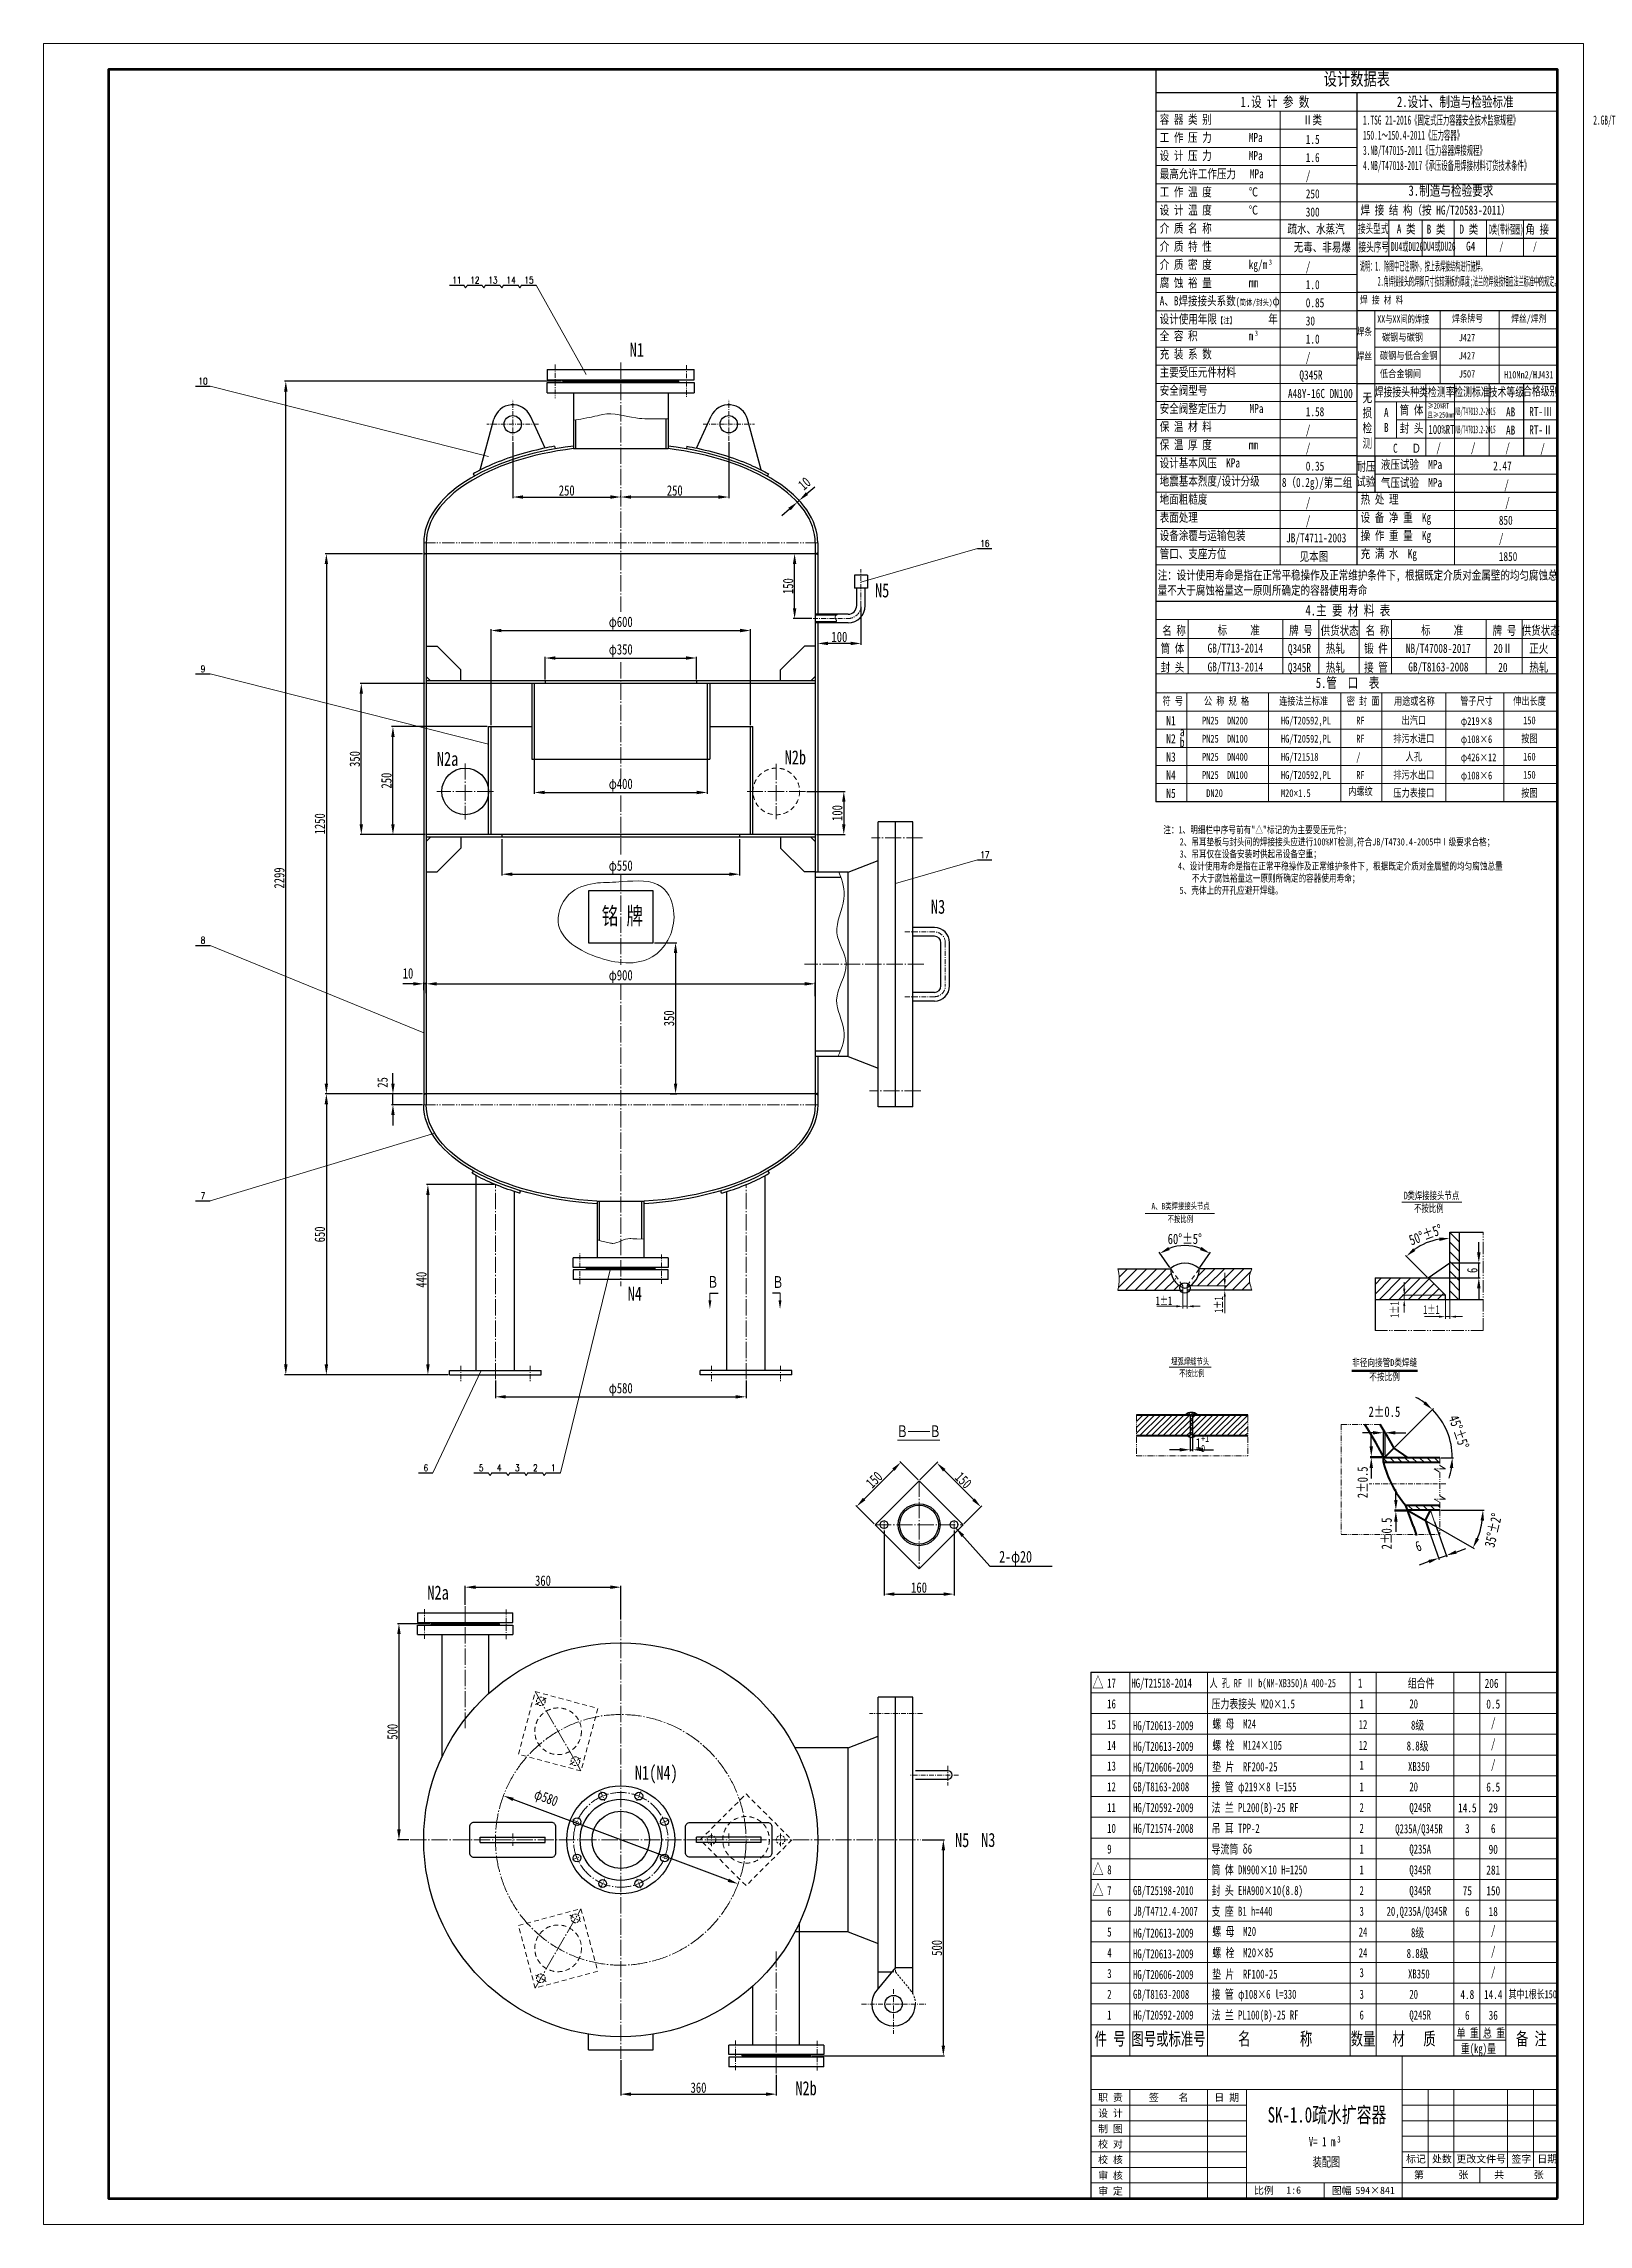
# Model space of a CAD drawing. Header units: millimetres. Extents: x -6371 to 29949, y -11614 to 1396.
# Drawn here: x 26374 to 29949, y -11614 to -6568 of the extents above; entities outside this region: 30.
import ezdxf
from ezdxf.enums import TextEntityAlignment as Align

# ---------------------------------------------------------------- set-up
doc = ezdxf.new("R2010")
doc.units = ezdxf.units.MM
doc.header["$LTSCALE"] = 15
doc.header["$PDMODE"] = 1
for name, pattern in [('JXX-L', [2.95, 1.9, -0.25, 0.15, -0.25, 0.15, -0.25]), ('JXX-S', [1.7, 0.9, -0.2, 0.1, -0.2, 0.1, -0.2]), ('XX-L', [1.25, 0.75, -0.5]), ('XX-S', [0.5, 0.3, -0.2]), ('ZXX-L', [3.28, 2.5, -0.3, 0.18, -0.3]), ('ZXX-S', [1.27, 0.75, -0.2, 0.12, -0.2])]:
    doc.linetypes.add(name, pattern=pattern)
doc.layers.get('Defpoints').update_dxf_attribs({"linetype": 'CONTINUOUS'})
for name, color, linetype, lineweight in [('A 粗实线', 1, 'CONTINUOUS', 25), ('B 细实线', 7, 'CONTINUOUS', 15), ('C 文 字', 2, 'CONTINUOUS', 20), ('D 短中心线', 3, 'ZXX-S', 18), ('E 长中心线', 3, 'ZXX-L', 15), ('F 短虚线', 6, 'XX-S', 20), ('G 长虚线', 6, 'XX-L', 15), ('H 短双点线', 3, 'JXX-S', 18), ('I 长双点线', 3, 'JXX-L', 15), ('J 标注尺寸', 2, 'CONTINUOUS', 15)]:
    doc.layers.add(name, color=color, linetype=linetype, lineweight=lineweight)
doc.styles.add('HZTXT', font='SIMFANG.TTF', dxfattribs={"width": 0.75})
doc.styles.add('ROMANC', font='romanc', dxfattribs={"width": 0.7, "height": 6})
doc.styles.add('style2', font='SIMFANG.TTF', dxfattribs={"width": 0.7})
doc.styles.add('标题中文', font='SIMFANG.TTF', dxfattribs={"width": 0.7})
doc.dimstyles.new('通用标注4.0', dxfattribs={"dimtxt": 24, "dimasz": 24, "dimexe": 3, "dimexo": 3, "dimgap": 3, "dimtad": 1, "dimdec": 0, "dimzin": 0, "dimdsep": 46, "dimtxsty": 'HZTXT', "dimcen": 3, "dimadec": 0, "dimazin": 0, "dimtfac": 0.375, "dimtdec": 0, "dimtmove": 2, "dimatfit": 3, "dimfxl": 0, "dimtzin": 0, "dimarcsym": 0})

msp = doc.modelspace()

# ---------------------------------------------------------------- texts
at = {"layer": 'A 粗实线', "color": 2, "style": 'HZTXT'}
for s, height, width, p in [('Ⅱ类', 21, 0.75, (29310, -6744.9)), ('A 类', 21, 0.75, (29526.9, -6997.3)), ('B 类', 21, 0.75, (29596, -6997.9)), ('D 类', 21, 0.75, (29671.8, -6997.9)), ('D类(带补强圈)', 21, 0.4, (29758, -6997.9)), ('角 接', 21, 0.75, (29830.1, -6997.9)), ('DU4或DU26', 21, 0.5, (29529.2, -7037.9)), ('DU4或DU26', 21, 0.5, (29603.9, -7037.3)), ('G4', 21, 0.75, (29676.3, -7037.3)), ('/', 18, 0.7, (29747.1, -7037.3)), ('/', 18, 0.7, (29824.7, -7037.3))]:
    msp.add_text(s, height=height, dxfattribs=dict(at, width=width)).set_placement(p, align=Align.MIDDLE_CENTER)
at = {"layer": 'A 粗实线', "color": 2, "style": 'HZTXT', "width": 0.75}
for s, p in [('名 称', (28962.2, -7936.9)), ('标     准', (29090.5, -7936.1)), ('牌 号', (29256, -7936.9)), ('供货状态', (29328.9, -7936.9)), ('名 称', (29433, -7936.9)), ('标     准', (29561.3, -7936.1)), ('牌 号', (29726.9, -7936.9)), ('供货状态', (29794.1, -7936.6))]:
    msp.add_text(s, height=21, dxfattribs=at).set_placement(p)
for s, p in [('筒 体', (28986.1, -7978.2)), ('GB/T713-2014', (29131.7, -7977.6)), ('Q345R', (29279.9, -7978.5)), ('热轧', (29363.1, -7978.2)), ('锻 件', (29456.9, -7978.2)), ('NB/T47008-2017', (29601.3, -7978.2)), ('20Ⅱ', (29750.7, -7978.2)), ('正火', (29833.9, -7978.2)), ('封 头', (28986.1, -8022.1)), ('GB/T713-2014', (29131.7, -8021.3)), ('Q345R', (29279.9, -8022.1)), ('热轧', (29363.1, -8022.1)), ('接 管', (29456.9, -8022.1)), ('GB/T8163-2008', (29601.5, -8021.2)), ('20', (29750.7, -8022.1)), ('热轧', (29833.9, -8022.1))]:
    msp.add_text(s, height=21, dxfattribs=at).set_placement(p, align=Align.CENTER)
at = {"layer": 'A 粗实线', "color": 2, "attachment_point": 1, "style": 'HZTXT'}
for s, insert, char_height, width in [('容 器 类 别', (28956.6, -6733.1), 21, 288), ('\\W0.5;1.TSG 21-2016《固定式压力容器安全技术监察规程》                    2.GB/T 150.1～150.4-2011《压力容器》\\P3.NB/T47015-2011《压力容器焊接规程》\\P4.NB/T47018-2017《承压设备用焊接材料订货技术条件》', (29427, -6734.9), 21, 522.919), ('工 作 压 力        MPa', (28956.6, -6775.1), 21, 288), ('1.5', (29294.5, -6779.6), 21, 288), ('设 计 压 力        MPa', (28956.6, -6817.1), 21, 288), ('最高允许工作压力   MPa', (28956.6, -6859.1), 21, 288), ('/', (29294.5, -6863.6), 21, 288), ('1.6', (29294.5, -6821.6), 21, 288), ('工 作 温 度        ℃', (28956.6, -6901.1), 21, 288), ('250', (29294.5, -6905.6), 21, 288), ('设 计 温 度        ℃', (28956.6, -6943.1), 21, 288), ('300', (29294.5, -6947.6), 21, 288), (' 焊 接 结 构（按 HG/T20583-2011）', (29410.6, -6943.1), 21, 400.824), ('介 质 名 称', (28956.6, -6985.1), 21, 288), ('疏水、水蒸汽', (29252.2, -6986.7), 21, 288), ('{\\W0.6;接头型式}', (29415.4, -6985.7), 21, 94.721), ('介 质 特 性', (28956.6, -7027.1), 21, 288), ('无毒、非易爆', (29266.6, -7028.7), 21, 288), ('{\\W0.6;接头序号}', (29416.6, -7028.4), 21, 90.008), ('介 质 密 度        kg/m', (28956.6, -7069.1), 21, 288), ('腐 蚀 裕 量        mm', (28956.6, -7111.1), 21, 288), ('/', (29294.5, -7073.6), 21, 288), ('{\\W0.4;说明：1. 除图中已注明外，按上表焊接结构进行施焊。\\P      2.角焊接接头的焊脚尺寸按较薄板的厚度;法兰的焊接按相应法兰标准中的规定。}', (29419.9, -7072.8), 21, 521.306), ('A、B焊接接头系数{\\H0.8333x;(\\H0.8x;筒体/封头)}φ{\\H0.8333x;        } ', (28956.6, -7153.1), 21, 288), ('0.85', (29294.5, -7157.6), 21, 288), ('1.0', (29294.5, -7115.6), 21, 288), (' 焊 接 材 料', (29410.6, -7153.1), 17.01, 233.28), ('设计使用年限{\\H0.6667x;【注】}       年', (28956.6, -7195.1), 21, 288), ('30', (29294.5, -7199.6), 21, 288), ('{\\W0.7;XX与XX间的焊接}', (29459.9, -7197.3), 17.01, 233.28), ('焊条牌号', (29633.3, -7195.9), 17.01, 233.28), ('焊丝/焊剂', (29770.1, -7195.9), 17.01, 233.28), ('全 容 积           m', (28956.6, -7234.2), 21, 288), ('1.0', (29294.5, -7241.6), 21, 288), ('焊条\\P\\P焊丝', (29412.1, -7226.5), 17.01, 233.28), ('{\\W0.8;碳钢与碳钢}', (29470.8, -7239.3), 17.01, 233.28), ('J427', (29648.5, -7240.1), 17.01, 233.28), ('充 装 系 数', (28956.6, -7276.2), 21, 288), ('主要受压元件材料', (28956.6, -7318.2), 21, 288), ('/', (29294.5, -7283.6), 21, 288), ('\\W0.8;碳钢与低合金钢', (29466, -7281.7), 17.01, 233.28), ('J427', (29648.5, -7282.1), 17.01, 233.28), ('安全阀型号    ', (28956.6, -7360.2), 21, 288), ('Q345R', (29279.8, -7324.7), 21, 288), ('{\\W0.7;焊接接头种类}', (29453.8, -7363.7), 21, 288), ('\\W0.8;低合金钢间', (29466, -7323.7), 17.01, 233.28), ('{\\W0.7;检测率}', (29577.3, -7363.7), 21, 288), ('{\\W0.7;检测标准}', (29638, -7363.3), 21, 288), ('J507', (29648.5, -7324.1), 17.01, 233.28), ('{\\W0.7;技术等级}', (29717.7, -7363.7), 21, 288), ('H10Mn2/HJ431', (29753.4, -7326), 17.01, 233.28), ('{\\W0.7;合格级别}', (29797.2, -7361.8), 21, 288), ('安全阀整定压力     MPa', (28956.6, -7402.2), 21, 288), ('A48Y-16C DN100', (29253.3, -7367.6), 21, 288), ('1.58', (29294.5, -7409.6), 21, 288), ('无\\P损\\P检\\P测', (29426.1, -7377.3), 21, 288), ('A\\PB', (29475.5, -7411.3), 21, 288), ('筒 体', (29512, -7405.7), 21, 288), ('{\\W0.7;≥20%RT\\P且≥250mm}', (29576.2, -7400.2), 12.6, 288), ('{\\W0.4;NB/T47013.2-2015}', (29640.9, -7410.2), 17.783, 288), ('AB', (29757.9, -7410.2), 21, 288), ('RT-Ⅲ', (29811.6, -7409.5), 21, 288), ('保 温 材 料', (28956.6, -7444.2), 21, 288), ('/', (29294.5, -7451.6), 21, 288), ('封 头', (29512, -7447.7), 21, 288), ('\\W0.7;100%RT\\P ', (29578.5, -7450.7), 21, 288), ('{\\W0.4;NB/T47013.2-2015}', (29640.9, -7452.2), 17.783, 288), ('AB', (29757.9, -7452.2), 21, 288), ('RT-Ⅱ', (29811.6, -7451.5), 21, 288), ('保 温 厚 度        mm', (28956.6, -7486.2), 21, 288), ('/', (29294.5, -7493.6), 21, 288), ('C   Ｄ', (29496.5, -7494.2), 21, 288), ('/', (29596.6, -7492.8), 21, 288), ('/', (29676.5, -7492.7), 21, 288), ('/', (29756.4, -7492.7), 21, 288), ('/', (29837.3, -7494.2), 21, 288), ('地震基本烈度/设计分级', (28956.6, -7570.2), 21, 288), ('设计基本风压  KPa', (28956.6, -7528.2), 21, 288), ('0.35', (29294.5, -7535.6), 21, 288), ('耐压\\P试验', (29411.4, -7536.2), 21, 288), ('液压试验  MPa', (29468.4, -7531.7), 21, 288), ('2.47', (29728.2, -7535.1), 21, 288), ('地面粗糙度', (28956.6, -7612.2), 21, 288), ('8（0.2g)/第二组', (29239.2, -7573.3), 21, 288), ('/', (29294.5, -7619.6), 21, 288), ('热 处 理', (29421.6, -7612.2), 21, 288), ('气压试验  MPa', (29468.4, -7573.7), 21, 288), ('/', (29753.9, -7578.2), 21, 288), ('/', (29756, -7619.6), 21, 288), ('表面处理', (28956.6, -7654.2), 21, 288), ('/', (29294.5, -7661.6), 21, 288), ('设 备 净 重  Kg', (29421.6, -7654.2), 21, 288), ('850', (29741.3, -7660.8), 21, 288), ('设备涂覆与运输包装', (28956.6, -7696.2), 21, 288), ('JB/T4711-2003', (29249.1, -7701.6), 21, 288), ('操 作 重 量  Kg', (29421.6, -7696.2), 21, 288), ('/', (29741.3, -7702.8), 21, 288), ('管口、支座方位', (28956.6, -7738.2), 21, 288), ('见本图', (29280.4, -7744.5), 21, 288), ('充 满 水  Kg', (29421.6, -7738.2), 21, 288), ('1850', (29741.3, -7744.8), 21, 288), ('{\\C2;注：设计使用寿命是指在正常平稳操作及正常维护条件下, 根据既定介质对金属壁的均匀腐蚀总量不大于腐蚀裕量这一原则所确定的容器使用寿命}', (28951.8, -7787.8), 21, 925.198)]:
    msp.add_mtext(s, dxfattribs=dict(at, insert=insert, char_height=char_height, width=width))
at = {"layer": 'C 文 字'}
for s, height, style, width, p in [('11', 15.65, 'ROMANC', 0.8, (27329.8, -7115.7)), ('12', 15.65, 'ROMANC', 0.8, (27371.6, -7115.7)), ('13', 15.65, 'ROMANC', 0.8, (27413.4, -7115.7)), ('14', 15.65, 'ROMANC', 0.8, (27455.2, -7115.7)), ('15', 15.65, 'ROMANC', 0.8, (27497, -7115.7)), ('10', 15.65, 'ROMANC', 0.8, (26742.4, -7349.6)), ('16', 15.65, 'ROMANC', 0.8, (28551.8, -7725.1)), ('9', 15.6, 'ROMANC', 0.8, (26742.4, -8015.4)), ('17', 15.65, 'ROMANC', 0.8, (28551.8, -8445.5)), ('8', 15.6, 'ROMANC', 0.8, (26742.4, -8643.2)), ('7', 15.6, 'ROMANC', 0.8, (26742.4, -9234.7)), ('非径向接管D类焊缝', 16.8, 'HZTXT', 0.75, (29477.1, -9619.6)), ('不按比例', 16.8, 'HZTXT', 0.75, (29476.8, -9652.7)), ('6', 15.6, 'ROMANC', 0.8, (27258.2, -9864)), ('5', 15.6, 'ROMANC', 0.8, (27386.2, -9864)), ('4', 15.6, 'ROMANC', 0.8, (27428, -9864)), ('3', 15.6, 'ROMANC', 0.8, (27469.8, -9864)), ('2', 15.6, 'ROMANC', 0.8, (27511.6, -9864)), ('1', 15.6, 'ROMANC', 0.8, (27553.4, -9864)), ('206', 21, 'HZTXT', 0.75, (29724.6, -10362.7)), ('0.5', 21, 'HZTXT', 0.75, (29728.4, -10410.7)), ('/', 21, 'HZTXT', 0.75, (29728.4, -10455.4)), ('/', 21, 'HZTXT', 0.75, (29728.4, -10503.4)), ('/', 21, 'HZTXT', 0.75, (29728.4, -10551.4)), ('6.5', 21, 'HZTXT', 0.75, (29728.4, -10602.7)), ('14.5', 21, 'HZTXT', 0.75, (29668.4, -10650.7)), ('29', 21, 'HZTXT', 0.75, (29728.4, -10650.7)), ('3', 21, 'HZTXT', 0.75, (29668.4, -10698.7)), ('6', 21, 'HZTXT', 0.75, (29728.4, -10698.7)), ('90', 21, 'HZTXT', 0.75, (29728.4, -10746.7)), ('281', 21, 'HZTXT', 0.75, (29728.4, -10794.7)), ('75', 21, 'HZTXT', 0.75, (29668.4, -10842.7)), ('150', 21, 'HZTXT', 0.75, (29728.4, -10842.7)), ('6', 21, 'HZTXT', 0.75, (29668.4, -10890.7)), ('18', 21, 'HZTXT', 0.75, (29728.4, -10890.7)), ('/', 21, 'HZTXT', 0.75, (29728.4, -10935.4)), ('/', 21, 'HZTXT', 0.75, (29728.4, -10983.4)), ('/', 21, 'HZTXT', 0.75, (29728.4, -11031.4)), ('4.8', 21, 'HZTXT', 0.75, (29668.4, -11082.7)), ('14.4', 21, 'HZTXT', 0.75, (29728.4, -11082.7)), ('6', 21, 'HZTXT', 0.75, (29668.4, -11130.7)), ('36', 21, 'HZTXT', 0.75, (29728.4, -11130.7))]:
    msp.add_text(s, height=height, dxfattribs=dict(at, style=style, width=width)).set_placement(p, align=Align.MIDDLE)
at = {"layer": 'C 文 字', "style": 'HZTXT', "width": 0.75}
for s, p in [('出汽口', (29544.5, -8134.3)), ('排污水进口', (29544.5, -8176.3)), ('按图', (29812.1, -8176.3)), ('150', (29812.1, -8134.3)), ('人孔', (29544.5, -8218.3)), ('160', (29812.1, -8218.3)), ('排污水出口', (29544.5, -8260.3)), ('150', (29812.1, -8260.3)), ('压力表接口', (29544.5, -8302.3)), ('按图', (29812.1, -8302.3))]:
    msp.add_text(s, height=18, dxfattribs=at).set_placement(p, align=Align.MIDDLE_CENTER)
at = {"layer": 'C 文 字', "style": '标题中文', "oblique": 0.5}
msp.add_text('职 责', height=16.8, rotation=0.0959, dxfattribs=at).set_placement((28842.5, -11320.8), align=Align.MIDDLE_CENTER)
for s, p in [('设 计', (28842.5, -11356.8)), ('签    名', (28977.2, -11320.2)), ('日 期', (29111.5, -11320.5)), ('制 图', (28842.5, -11392.8)), ('校 对', (28842.5, -11428.2)), ('校 核', (28842.5, -11464.2)), ('标记', (29549.5, -11462.6)), ('处数', (29609.5, -11462.6)), ('更改文件号', (29700.5, -11462.6)), ('签字', (29793.4, -11462.6)), ('日期', (29853.4, -11462.6)), ('审 核', (28842.5, -11500.8)), ('第       张', (29607.7, -11499.2)), ('共      张', (29787.7, -11499.2)), ('审 定', (28842.5, -11536.8)), ('比例', (29197.5, -11535.3)), ('1:6', (29266.4, -11535.3)), ('图幅', (29377.5, -11535.8)), ('594×841', (29454.9, -11535.8))]:
    msp.add_text(s, height=16.8, rotation=0.0959, dxfattribs=at).set_placement(p, align=Align.MIDDLE)
at = {"layer": 'C 文 字', "attachment_point": 1, "style": 'HZTXT'}
for s, insert, char_height, width in [('设计数据表', (29336.1, -6635.3), 30, 465), ('1.设 计 参 数', (29143.5, -6691.1), 24, 288), ('2.设计、制造与检验标准', (29505.6, -6691.1), 24, 288), (' 3.制造与检验要求', (29520.1, -6896.5), 24, 288), ('3', (29209.1, -7068.1), 12, 288), ('N1', (27729.9, -7260.7), 32.4, 518.4), ('3', (29176.6, -7232.5), 12, 288), ('N5', (28297.6, -7817.4), 32.4, 518.4), ('4.主 要 材 料 表', (29293.8, -7867.7), 24, 288), ('5.管  口  表', (29317.8, -8035.4), 24, 288), (' 符 号', (28953.4, -8080.6), 18, 288), ('公 称 规 格', (29059, -8080.6), 18, 288), ('连接法兰标准', (29233, -8080.6), 18, 288), ('密 封 面', (29389.4, -8080.6), 18, 288), ('用途或名称', (29498.6, -8080.6), 18, 288), ('管子尺寸', (29651.8, -8080.6), 18, 288), ('伸出长度', (29774.6, -8080.6), 18, 288), ('N1', (28971.6, -8124.2), 21.6, 345.6), ('N2', (28971.6, -8166.2), 21.6, 345.6), ('a', (29003.1, -8149.6), 21.6, 345.6), ('b', (29003.1, -8174.1), 21.6, 345.6), ('PN25  DN200', (29054.5, -8125.8), 18, 288), ('PN25  DN100', (29054.5, -8167.8), 18, 288), ('HG/T20592,PL', (29237.1, -8125.8), 18, 288), ('HG/T20592,PL', (29237.1, -8167.8), 18, 288), ('RF', (29411.4, -8125.8), 18, 288), ('RF', (29411.4, -8167.8), 18, 288), ('φ219×8', (29653.4, -8126.9), 18, 288), ('φ108×6', (29653.4, -8168.9), 18, 288), ('N2a', (27283.7, -8207.2), 32.4, 518.4), ('N2b', (28088.5, -8203.8), 32.4, 518.4), ('N3', (28971.6, -8208.2), 21.6, 345.6), ('PN25  DN400', (29054.5, -8209.8), 18, 288), ('HG/T21518', (29237.1, -8209.8), 18, 288), ('/ ', (29411.4, -8209.8), 18, 288), ('φ426×12', (29653.4, -8210.9), 18, 288), ('N4', (28971.6, -8250.2), 21.6, 345.6), ('PN25  DN100', (29054.5, -8251.8), 18, 288), ('HG/T20592,PL', (29237.1, -8251.8), 18, 288), ('RF', (29411.4, -8251.8), 18, 288), ('φ108×6', (29653.4, -8252.9), 18, 288), ('N5', (28971.6, -8292.2), 21.6, 345.6), (' DN20', (29054.5, -8293.8), 18, 288), ('M20{\\fArial|b0|i0|c0|p32;×}1.5', (29237.1, -8293.8), 18, 288), ('内螺纹', (29392.7, -8289.4), 18, 288), ('{\\H0.7x;注：1、明细栏中序号前有"△"标记的为主要受压元件；\\P    2、吊耳垫板与封头间的焊接接头应进行100%MT检测,符合JB/T4730.4-2005中Ⅰ级要求合格；\\P    3、吊耳仅在设备安装时供起吊设备空重；\\P}  {\\H0.7x; 4、设计使用寿命是指在正常平稳操作及正常维护条件下, 根据既定介质对金属壁的均匀腐蚀总量 \\P       不大于腐蚀裕量这一原则所确定的容器使用寿命；\\P    5、壳体上的开孔应避开焊缝。    }\\P\\P{\\H0.7x;    } ', (28964.8, -8379.1), 24, 1299.824), ('N3', (28427, -8549.4), 32.4, 518.4), ('N4', (27725.3, -9444.7), 32.4, 518.4), ('N2a', (27261.6, -10136.3), 32.4, 518.4), ('N1(N4)', (27741.9, -10553.2), 32.4, 518.4), ('N5', (28482.8, -10709.1), 32.4, 518.4), ('N3', (28543.2, -10708.6), 32.4, 518.4), ('N2b', (28113.3, -11283.2), 32.4, 518.4)]:
    msp.add_mtext(s, dxfattribs=dict(at, insert=insert, char_height=char_height, width=width))
at = {"layer": 'J 标注尺寸', "width": 0.7}
for s, height, style, p in [('铭 牌', 39.98, '标题中文', (27665.3, -8606.9)), ('D', 17.5, 'style2', (29521.2, -9242.6)), ('类焊接接头节点', 17.5, 'style2', (29529.7, -9242.6)), ('A、B类焊接接头节点', 15, '标题中文', (28937.5, -9265.8)), ('不按比例', 15, '标题中文', (28974.8, -9295.9)), ('不按比例', 17.5, 'style2', (29545.1, -9272.1)), ('Ｂ', 27.2, '标题中文', (27909.3, -9447.2)), ('Ｂ', 27.2, '标题中文', (28060, -9447.6)), ('1±1', 20, 'style2', (28947.1, -9487.2)), ('1±1', 20, 'style2', (29566.4, -9507.7)), ('Ｂ', 27.2, '标题中文', (28347.8, -9792.7)), ('Ｂ', 27.2, '标题中文', (28423.7, -9792.7)), ('△', 27.3, '标题中文', (28800.6, -10374.3)), ('17', 21, '标题中文', (28835.1, -10372.5)), ('HG/T21518-2014', 21, '标题中文', (28891, -10372.5)), ('人 孔 RF Ⅱ b(NM-XB350)A 400-25', 18.952, '标题中文', (29071.9, -10371.5)), ('1', 21, '标题中文', (29415.3, -10372.5)), ('组合件', 21, '标题中文', (29530.6, -10372.5)), ('16', 21, '标题中文', (28835.1, -10420.5)), ('压力表接头 M20×1.5', 21, '标题中文', (29076.6, -10420.5)), ('1', 21, '标题中文', (29419, -10420.5)), ('20', 21, '标题中文', (29534.3, -10420.5)), ('15', 21, '标题中文', (28835.1, -10468.5)), ('14', 21, '标题中文', (28835.1, -10516.5)), ('13', 21, '标题中文', (28835.1, -10564.5)), ('1', 21, '标题中文', (29419, -10562.4)), ('12', 21, '标题中文', (28835.1, -10612.5)), ('GB/T8163-2008', 21, '标题中文', (28894.8, -10612.5)), ('接 管 φ219×8 l=155', 21, '标题中文', (29076.6, -10612.5)), ('1', 21, '标题中文', (29419, -10612.5)), ('20', 21, '标题中文', (29534.3, -10612.5)), ('11', 21, '标题中文', (28835.1, -10660.5)), ('HG/T20592-2009', 21, '标题中文', (28894.8, -10660.5)), ('法 兰 PL200(B)-25 RF', 21, '标题中文', (29076.6, -10660.5)), ('2', 21, '标题中文', (29419, -10660.5)), ('Q245R', 21, '标题中文', (29534.3, -10660.5)), ('10', 21, '标题中文', (28835.1, -10708.5)), ('HG/T21574-2008', 21, '标题中文', (28894.8, -10708.5)), ('吊 耳 TPP-2  ', 21, '标题中文', (29076.6, -10708.5)), ('2', 21, '标题中文', (29419, -10708.5)), ('Q235A/Q345R', 21, '标题中文', (29501.6, -10709.6)), ('9', 21, '标题中文', (28835.1, -10756.5)), ('导流筒 δ6', 21, '标题中文', (29076.6, -10756.5)), ('1', 21, '标题中文', (29419, -10756.5)), ('Q235A', 21, '标题中文', (29534.3, -10756.5)), ('△', 27.3, '标题中文', (28800.6, -10806.3)), ('8', 21, '标题中文', (28835.1, -10804.5)), ('筒 体 DN900×10 H=1250', 21, '标题中文', (29076.6, -10804.5)), ('1', 21, '标题中文', (29419, -10804.5)), ('Q345R', 21, '标题中文', (29534.3, -10804.5)), ('△', 27.3, '标题中文', (28800.6, -10854.3)), ('7', 21, '标题中文', (28835.1, -10852.5)), ('GB/T25198-2010', 21, '标题中文', (28894.8, -10852.5)), ('封 头 EHA900×10(8.8)', 21, '标题中文', (29076.6, -10852.5)), ('2', 21, '标题中文', (29419, -10852.5)), ('Q345R', 21, '标题中文', (29534.3, -10852.5)), ('6', 21, '标题中文', (28835.1, -10900.5)), ('JB/T4712.4-2007', 21, '标题中文', (28894.8, -10900.5)), ('支 座 B1 h=440 ', 21, '标题中文', (29076.6, -10900.5)), ('3', 21, '标题中文', (29419, -10900.5)), ('20,Q235A/Q345R', 21, '标题中文', (29481.6, -10900.5)), ('5', 21, '标题中文', (28835.1, -10948.5)), ('4', 21, '标题中文', (28835.1, -10996.5)), ('3', 21, '标题中文', (28835.1, -11044.5)), ('3', 21, '标题中文', (29419, -11042.4)), ('2', 21, '标题中文', (28835.1, -11092.5)), ('GB/T8163-2008', 21, '标题中文', (28894.8, -11092.5)), ('接 管 φ108×6 l=330', 21, '标题中文', (29076.6, -11092.5)), ('3', 21, '标题中文', (29419, -11092.5)), ('20', 21, '标题中文', (29534.3, -11092.5)), ('其中1根长150', 18.9, '标题中文', (29763.8, -11091.4)), ('1', 21, '标题中文', (28835.1, -11140.5)), ('HG/T20592-2009', 21, '标题中文', (28894.8, -11140.5)), ('法 兰 PL100(B)-25 RF', 21, '标题中文', (29076.6, -11140.5)), ('6', 21, '标题中文', (29419, -11140.5)), ('Q245R', 21, '标题中文', (29534.3, -11140.5)), ('件 号', 29.99, '标题中文', (28805.8, -11200)), ('图号或标准号', 29.99, '标题中文', (28891, -11200)), ('名        称', 29.99, '标题中文', (29138.1, -11200)), ('数量', 29.99, '标题中文', (29398.5, -11200)), ('材   质', 29.99, '标题中文', (29495.1, -11200)), ('单 重', 21, '标题中文', (29643.5, -11182.2)), ('重(kg)量', 21, '标题中文', (29653.5, -11218.2)), ('总 重', 21, '标题中文', (29704.5, -11182.2)), ('备 注', 29.99, '标题中文', (29781, -11200)), ('SK-1.0疏水扩容器', 35.986, '标题中文', (29206.4, -11378.9)), ('V= 1 m', 21.59, '标题中文', (29301.5, -11433.7)), ('3', 15.1, '标题中文', (29366.8, -11425.2)), ('装配图', 21.59, '标题中文', (29310.6, -11480.8))]:
    msp.add_text(s, height=height, dxfattribs=dict(at, style=style)).set_placement(p)
at = {"layer": 'J 标注尺寸', "style": 'style2', "width": 0.7}
for p in [(29103.1, -9505.2), (29509.9, -9516.7)]:
    msp.add_text('1±1', height=20, rotation=90, dxfattribs=at).set_placement(p)
at = {"layer": 'J 标注尺寸', "style": '标题中文', "width": 0.7}
for s, height, p in [('埋弧焊缝节头', 15, (29026.9, -9617.2)), ('12', 21, (29427, -10458)), ('8.8级', 21, (29553.4, -10507)), ('8级', 21, (29553.4, -10459)), ('12', 21, (29427, -10506)), ('XB350', 21, (29556.3, -10555.2)), ('24', 21, (29427, -10938)), ('8级', 21, (29553.4, -10939)), ('24', 21, (29427, -10986)), ('8.8级', 21, (29553.4, -10987)), ('XB350', 21, (29556.3, -11035.2))]:
    msp.add_text(s, height=height, dxfattribs=at).set_placement(p, align=Align.MIDDLE)
for s, height, p in [('不按比例', 15, (29001.4, -9645)), ('螺 母  M24', 21, (29078.4, -10456.5)), ('HG/T20613-2009', 21, (28894.7, -10460.4)), ('螺 栓  M124×105', 21, (29078.4, -10505.8)), ('HG/T20613-2009', 21, (28894.7, -10508.4)), ('HG/T20606-2009', 21, (28894.7, -10556.4)), ('垫 片  RF200-25', 21, (29078, -10555.5)), ('HG/T20613-2009', 21, (28894.7, -10940.4)), ('螺 母  M20', 21, (29078.4, -10936.5)), ('HG/T20613-2009', 21, (28894.7, -10988.4)), ('螺 栓  M20×85', 21, (29078.4, -10985.8)), ('HG/T20606-2009', 21, (28894.7, -11036.4)), ('垫 片  RF100-25', 21, (29078, -11035.5))]:
    msp.add_text(s, height=height, dxfattribs=at).set_placement(p, align=Align.MIDDLE_LEFT)
at = {"layer": 'J 标注尺寸', "insert": (28585, -10056), "char_height": 27, "attachment_point": 1, "style": 'HZTXT'}
msp.add_mtext('2-φ20', dxfattribs=at)

# ---------------------------------------------------------------- blocks, each defined once
blk = doc.blocks.new('*D76')
at = {"layer": 'Defpoints', "color": 0}
for p in [(28399.6, -9893.7), (28542.6, -9954.3), (28501.4, -9995.5)]:
    blk.add_point(p, dxfattribs=at)
at = {"layer": 'J 标注尺寸', "color": 0, "lineweight": -2}
for p, q in [((28401.7, -9891.6), (28442.9, -9850.4)), ((28457.8, -9869.5), (28525.7, -9937.3)), ((28503.5, -9993.4), (28544.8, -9952.2))]:
    blk.add_line(p, q, dxfattribs=at)
at = {"layer": 'J 标注尺寸', "color": 0}
for points in [[(28460.6, -9866.6), (28455, -9872.3), (28440.8, -9852.5)], [(28528.5, -9934.5), (28522.8, -9940.2), (28542.6, -9954.3)]]:
    blk.add_solid(points, dxfattribs=at)
at = {"layer": 'J 标注尺寸', "color": 0, "insert": (28502.3, -9892.8), "char_height": 24, "attachment_point": 5, "rotation": 315, "style": 'HZTXT'}
blk.add_mtext('150', dxfattribs=at)
blk = doc.blocks.new('*D77')
at = {"layer": 'Defpoints', "color": 0}
for p in [(28399.6, -9893.7), (28255.4, -9953.1), (28297.8, -9995.5)]:
    blk.add_point(p, dxfattribs=at)
at = {"layer": 'J 标注尺寸', "color": 0, "lineweight": -2}
for p, q in [((28340.2, -9868.3), (28272.3, -9936.2)), ((28397.5, -9891.6), (28355.1, -9849.2)), ((28295.6, -9993.4), (28253.2, -9951))]:
    blk.add_line(p, q, dxfattribs=at)
at = {"layer": 'J 标注尺寸', "color": 0}
for points in [[(28337.4, -9865.5), (28343, -9871.1), (28357.2, -9851.3)], [(28269.5, -9933.3), (28275.2, -9939), (28255.4, -9953.1)]]:
    blk.add_solid(points, dxfattribs=at)
at = {"layer": 'J 标注尺寸', "color": 0, "insert": (28295.7, -9891.6), "char_height": 24, "attachment_point": 5, "rotation": 45, "style": 'HZTXT'}
blk.add_mtext('150', dxfattribs=at)
blk = doc.blocks.new('*D78')
at = {"layer": 'Defpoints', "color": 0}
for p in [(26934.1, -7349.5), (27575.2, -7349.5), (27313.1, -9648.8)]:
    blk.add_point(p, dxfattribs=at)
at = {"layer": 'J 标注尺寸', "color": 0, "lineweight": -2}
for p, q in [((27572.2, -7349.5), (26931.1, -7349.5)), ((26934.1, -9624.8), (26934.1, -7373.5)), ((27310.1, -9648.8), (26931.1, -9648.8))]:
    blk.add_line(p, q, dxfattribs=at)
at = {"layer": 'J 标注尺寸', "color": 0}
for points in [[(26930.1, -7373.5), (26938.1, -7373.5), (26934.1, -7349.5)], [(26930.1, -9624.8), (26938.1, -9624.8), (26934.1, -9648.8)]]:
    blk.add_solid(points, dxfattribs=at)
at = {"layer": 'J 标注尺寸', "color": 0, "insert": (26919.1, -8499.1), "char_height": 24, "attachment_point": 5, "rotation": 90, "style": 'HZTXT'}
blk.add_mtext('2299', dxfattribs=at)
blk = doc.blocks.new('*D79')
at = {"layer": 'Defpoints', "color": 0}
for p in [(27253.2, -8998.8), (27027.9, -9648.8), (27313.1, -9648.8)]:
    blk.add_point(p, dxfattribs=at)
at = {"layer": 'J 标注尺寸', "color": 0, "lineweight": -2}
for p, q in [((27250.2, -8998.8), (27024.9, -8998.8)), ((27027.9, -9022.8), (27027.9, -9624.8)), ((27310.1, -9648.8), (27024.9, -9648.8))]:
    blk.add_line(p, q, dxfattribs=at)
at = {"layer": 'J 标注尺寸', "color": 0}
for points in [[(27023.9, -9022.8), (27031.9, -9022.8), (27027.9, -8998.8)], [(27023.9, -9624.8), (27031.9, -9624.8), (27027.9, -9648.8)]]:
    blk.add_solid(points, dxfattribs=at)
at = {"layer": 'J 标注尺寸', "color": 0, "insert": (27012.9, -9323.8), "char_height": 24, "attachment_point": 5, "rotation": 90, "style": 'HZTXT'}
blk.add_mtext('650', dxfattribs=at)
blk = doc.blocks.new('*D80')
at = {"layer": 'Defpoints', "color": 0}
for p in [(27709.2, -11231.5), (28069.2, -11265.6), (28069.2, -11313.2)]:
    blk.add_point(p, dxfattribs=at)
at = {"layer": 'J 标注尺寸', "color": 0, "lineweight": -2}
for p, q in [((27709.2, -11234.5), (27709.2, -11316.2)), ((28069.2, -11268.6), (28069.2, -11316.2)), ((27733.2, -11313.2), (28045.2, -11313.2))]:
    blk.add_line(p, q, dxfattribs=at)
at = {"layer": 'J 标注尺寸', "color": 0}
for points in [[(27733.2, -11309.2), (27733.2, -11317.2), (27709.2, -11313.2)], [(28045.2, -11309.2), (28045.2, -11317.2), (28069.2, -11313.2)]]:
    blk.add_solid(points, dxfattribs=at)
at = {"layer": 'J 标注尺寸', "color": 0, "insert": (27889.2, -11298.2), "char_height": 24, "attachment_point": 5, "style": 'HZTXT'}
blk.add_mtext('360', dxfattribs=at)
blk = doc.blocks.new('*D81')
at = {"layer": 'Defpoints', "color": 0}
for p in [(27270.2, -10224.7), (27195.9, -10724.7), (27221.9, -10724.7)]:
    blk.add_point(p, dxfattribs=at)
at = {"layer": 'J 标注尺寸', "color": 0, "lineweight": -2}
for p, q in [((27267.2, -10224.7), (27192.9, -10224.7)), ((27195.9, -10248.7), (27195.9, -10700.7)), ((27218.9, -10724.7), (27192.9, -10724.7))]:
    blk.add_line(p, q, dxfattribs=at)
at = {"layer": 'J 标注尺寸', "color": 0}
for points in [[(27191.9, -10248.7), (27199.9, -10248.7), (27195.9, -10224.7)], [(27191.9, -10700.7), (27199.9, -10700.7), (27195.9, -10724.7)]]:
    blk.add_solid(points, dxfattribs=at)
at = {"layer": 'J 标注尺寸', "color": 0, "insert": (27180.9, -10474.7), "char_height": 24, "attachment_point": 5, "rotation": 90, "style": 'HZTXT'}
blk.add_mtext('500', dxfattribs=at)
blk = doc.blocks.new('*D82')
at = {"layer": 'Defpoints', "color": 0}
for p in [(27437.7, -10622.6), (27980.7, -10826.7)]:
    blk.add_point(p, dxfattribs=at)
at = {"layer": 'J 标注尺寸', "color": 0, "lineweight": -2}
blk.add_line((27958.2, -10818.3), (27460.2, -10631.1), dxfattribs=at)
at = {"layer": 'J 标注尺寸', "color": 0}
for points in [[(27461.6, -10627.3), (27458.8, -10634.8), (27437.7, -10622.6)], [(27959.6, -10814.5), (27956.8, -10822), (27980.7, -10826.7)]]:
    blk.add_solid(points, dxfattribs=at)
at = {"layer": 'J 标注尺寸', "color": 0, "insert": (27535.5, -10629.9), "char_height": 24, "attachment_point": 5, "rotation": 339.4, "style": 'HZTXT'}
blk.add_mtext('φ580', dxfattribs=at)
blk = doc.blocks.new('*D83')
at = {"layer": 'Defpoints', "color": 0}
for p in [(27419.2, -9208.5), (27262.9, -9648.8), (27313.1, -9648.8)]:
    blk.add_point(p, dxfattribs=at)
at = {"layer": 'J 标注尺寸', "color": 0, "lineweight": -2}
for p, q in [((27416.2, -9208.5), (27259.9, -9208.5)), ((27262.9, -9232.5), (27262.9, -9624.8)), ((27310.1, -9648.8), (27259.9, -9648.8))]:
    blk.add_line(p, q, dxfattribs=at)
at = {"layer": 'J 标注尺寸', "color": 0}
for points in [[(27258.9, -9232.5), (27266.9, -9232.5), (27262.9, -9208.5)], [(27258.9, -9624.8), (27266.9, -9624.8), (27262.9, -9648.8)]]:
    blk.add_solid(points, dxfattribs=at)
at = {"layer": 'J 标注尺寸', "color": 0, "insert": (27247.9, -9428.7), "char_height": 24, "attachment_point": 5, "rotation": 90, "style": 'HZTXT'}
blk.add_mtext('440', dxfattribs=at)
blk = doc.blocks.new('*D84')
at = {"layer": 'Defpoints', "color": 0}
for p in [(27709.2, -10140.1), (27349.2, -10183.7), (27709.2, -10217.9)]:
    blk.add_point(p, dxfattribs=at)
at = {"layer": 'J 标注尺寸', "color": 0, "lineweight": -2}
for p, q in [((27349.2, -10180.7), (27349.2, -10137.1)), ((27373.2, -10140.1), (27685.2, -10140.1)), ((27709.2, -10214.9), (27709.2, -10137.1))]:
    blk.add_line(p, q, dxfattribs=at)
at = {"layer": 'J 标注尺寸', "color": 0}
for points in [[(27373.2, -10136.1), (27373.2, -10144.1), (27349.2, -10140.1)], [(27685.2, -10136.1), (27685.2, -10144.1), (27709.2, -10140.1)]]:
    blk.add_solid(points, dxfattribs=at)
at = {"layer": 'J 标注尺寸', "color": 0, "insert": (27529.2, -10125.1), "char_height": 24, "attachment_point": 5, "style": 'HZTXT'}
blk.add_mtext('360', dxfattribs=at)
blk = doc.blocks.new('*D85')
at = {"layer": 'Defpoints', "color": 0}
for p in [(28318.6, -10005.9), (28480.6, -10005.9), (28480.6, -10156.1)]:
    blk.add_point(p, dxfattribs=at)
at = {"layer": 'J 标注尺寸', "color": 0, "lineweight": -2}
for p, q in [((28318.6, -10008.9), (28318.6, -10159.1)), ((28480.6, -10008.9), (28480.6, -10159.1)), ((28342.6, -10156.1), (28456.6, -10156.1))]:
    blk.add_line(p, q, dxfattribs=at)
at = {"layer": 'J 标注尺寸', "color": 0}
for points in [[(28342.6, -10152.1), (28342.6, -10160.1), (28318.6, -10156.1)], [(28456.6, -10152.1), (28456.6, -10160.1), (28480.6, -10156.1)]]:
    blk.add_solid(points, dxfattribs=at)
at = {"layer": 'J 标注尺寸', "color": 0, "insert": (28399.6, -10141.1), "char_height": 24, "attachment_point": 5, "style": 'HZTXT'}
blk.add_mtext('160', dxfattribs=at)
blk = doc.blocks.new('*D86')
at = {"layer": 'Defpoints', "color": 0}
for p in [(28136.5, -8298.8), (28159.2, -8398.8), (28225.4, -8398.8)]:
    blk.add_point(p, dxfattribs=at)
at = {"layer": 'J 标注尺寸', "color": 0, "lineweight": -2}
for p, q in [((28139.5, -8298.8), (28228.4, -8298.8)), ((28225.4, -8322.8), (28225.4, -8374.8)), ((28162.2, -8398.8), (28228.4, -8398.8))]:
    blk.add_line(p, q, dxfattribs=at)
at = {"layer": 'J 标注尺寸', "color": 0}
for points in [[(28221.4, -8322.8), (28229.4, -8322.8), (28225.4, -8298.8)], [(28221.4, -8374.8), (28229.4, -8374.8), (28225.4, -8398.8)]]:
    blk.add_solid(points, dxfattribs=at)
at = {"layer": 'J 标注尺寸', "color": 0, "insert": (28210.4, -8348.8), "char_height": 24, "attachment_point": 5, "rotation": 90, "style": 'HZTXT'}
blk.add_mtext('100', dxfattribs=at)
blk = doc.blocks.new('*D87')
at = {"layer": 'Defpoints', "color": 0}
for p in [(27259.2, -8768.8), (28159.2, -8744), (28159.2, -8775.4)]:
    blk.add_point(p, dxfattribs=at)
at = {"layer": 'J 标注尺寸', "color": 0, "lineweight": -2}
for p, q in [((27259.2, -8765.8), (27259.2, -8741)), ((27283.2, -8744), (28135.2, -8744)), ((28159.2, -8772.4), (28159.2, -8741))]:
    blk.add_line(p, q, dxfattribs=at)
at = {"layer": 'J 标注尺寸', "color": 0}
for points in [[(27283.2, -8740), (27283.2, -8748), (27259.2, -8744)], [(28135.2, -8740), (28135.2, -8748), (28159.2, -8744)]]:
    blk.add_solid(points, dxfattribs=at)
at = {"layer": 'J 标注尺寸', "color": 0, "insert": (27709.2, -8727.2), "char_height": 24, "attachment_point": 5, "style": 'HZTXT'}
blk.add_mtext('φ900', dxfattribs=at)
blk = doc.blocks.new('*D88')
at = {"layer": 'Defpoints', "color": 0}
for p in [(27253.2, -7748.8), (27027.9, -8998.8), (27253.2, -8998.8)]:
    blk.add_point(p, dxfattribs=at)
at = {"layer": 'J 标注尺寸', "color": 0, "lineweight": -2}
for p, q in [((27250.2, -7748.8), (27024.9, -7748.8)), ((27027.9, -7772.8), (27027.9, -8974.8)), ((27250.2, -8998.8), (27024.9, -8998.8))]:
    blk.add_line(p, q, dxfattribs=at)
at = {"layer": 'J 标注尺寸', "color": 0}
for points in [[(27023.9, -7772.8), (27031.9, -7772.8), (27027.9, -7748.8)], [(27023.9, -8974.8), (27031.9, -8974.8), (27027.9, -8998.8)]]:
    blk.add_solid(points, dxfattribs=at)
at = {"layer": 'J 标注尺寸', "color": 0, "insert": (27012.9, -8373.8), "char_height": 24, "attachment_point": 5, "rotation": 90, "style": 'HZTXT'}
blk.add_mtext('1250', dxfattribs=at)
blk = doc.blocks.new('*D89')
at = {"layer": 'Defpoints', "color": 0}
for p in [(27108.8, -8048.8), (27259.2, -8048.8), (27259.2, -8398.8)]:
    blk.add_point(p, dxfattribs=at)
at = {"layer": 'J 标注尺寸', "color": 0, "lineweight": -2}
for p, q in [((27256.2, -8048.8), (27105.8, -8048.8)), ((27108.8, -8374.8), (27108.8, -8072.8)), ((27256.2, -8398.8), (27105.8, -8398.8))]:
    blk.add_line(p, q, dxfattribs=at)
at = {"layer": 'J 标注尺寸', "color": 0}
for points in [[(27104.8, -8072.8), (27112.8, -8072.8), (27108.8, -8048.8)], [(27104.8, -8374.8), (27112.8, -8374.8), (27108.8, -8398.8)]]:
    blk.add_solid(points, dxfattribs=at)
at = {"layer": 'J 标注尺寸', "color": 0, "insert": (27093.8, -8223.8), "char_height": 24, "attachment_point": 5, "rotation": 90, "style": 'HZTXT'}
blk.add_mtext('350', dxfattribs=at)
blk = doc.blocks.new('*D90')
at = {"layer": 'Defpoints', "color": 0}
for p in [(27182, -8148.8), (27403.2, -8148.8), (27259.2, -8398.8)]:
    blk.add_point(p, dxfattribs=at)
at = {"layer": 'J 标注尺寸', "color": 0, "lineweight": -2}
for p, q in [((27400.2, -8148.8), (27179, -8148.8)), ((27182, -8374.8), (27182, -8172.8)), ((27256.2, -8398.8), (27179, -8398.8))]:
    blk.add_line(p, q, dxfattribs=at)
at = {"layer": 'J 标注尺寸', "color": 0}
for points in [[(27178, -8172.8), (27186, -8172.8), (27182, -8148.8)], [(27178, -8374.8), (27186, -8374.8), (27182, -8398.8)]]:
    blk.add_solid(points, dxfattribs=at)
at = {"layer": 'J 标注尺寸', "color": 0, "insert": (27167, -8273.8), "char_height": 24, "attachment_point": 5, "rotation": 90, "style": 'HZTXT'}
blk.add_mtext('250', dxfattribs=at)
blk = doc.blocks.new('*D91')
at = {"layer": 'Defpoints', "color": 0}
for p in [(27434.2, -8406), (27984.2, -8406), (27984.2, -8490.4)]:
    blk.add_point(p, dxfattribs=at)
at = {"layer": 'J 标注尺寸', "color": 0, "lineweight": -2}
for p, q in [((27434.2, -8409), (27434.2, -8493.4)), ((27984.2, -8409), (27984.2, -8493.4)), ((27458.2, -8490.4), (27960.2, -8490.4))]:
    blk.add_line(p, q, dxfattribs=at)
at = {"layer": 'J 标注尺寸', "color": 0}
for points in [[(27458.2, -8486.4), (27458.2, -8494.4), (27434.2, -8490.4)], [(27960.2, -8486.4), (27960.2, -8494.4), (27984.2, -8490.4)]]:
    blk.add_solid(points, dxfattribs=at)
at = {"layer": 'J 标注尺寸', "color": 0, "insert": (27709.2, -8473.6), "char_height": 24, "attachment_point": 5, "style": 'HZTXT'}
blk.add_mtext('φ550', dxfattribs=at)
blk = doc.blocks.new('*D92')
at = {"layer": 'Defpoints', "color": 0}
for p in [(27509.2, -8223.8), (27909.2, -8223.8), (27909.2, -8301.2)]:
    blk.add_point(p, dxfattribs=at)
at = {"layer": 'J 标注尺寸', "color": 0, "lineweight": -2}
for p, q in [((27509.2, -8226.8), (27509.2, -8304.2)), ((27909.2, -8226.8), (27909.2, -8304.2)), ((27533.2, -8301.2), (27885.2, -8301.2))]:
    blk.add_line(p, q, dxfattribs=at)
at = {"layer": 'J 标注尺寸', "color": 0}
for points in [[(27533.2, -8297.2), (27533.2, -8305.2), (27509.2, -8301.2)], [(27885.2, -8297.2), (27885.2, -8305.2), (27909.2, -8301.2)]]:
    blk.add_solid(points, dxfattribs=at)
at = {"layer": 'J 标注尺寸', "color": 0, "insert": (27709.2, -8284.4), "char_height": 24, "attachment_point": 5, "style": 'HZTXT'}
blk.add_mtext('φ400', dxfattribs=at)
blk = doc.blocks.new('*D93')
at = {"layer": 'Defpoints', "color": 0}
for p in [(28009.2, -7926.5), (27409.2, -8148.8), (28009.2, -8148.8)]:
    blk.add_point(p, dxfattribs=at)
at = {"layer": 'J 标注尺寸', "color": 0, "lineweight": -2}
for p, q in [((27409.2, -8145.8), (27409.2, -7923.5)), ((27433.2, -7926.5), (27985.2, -7926.5)), ((28009.2, -8145.8), (28009.2, -7923.5))]:
    blk.add_line(p, q, dxfattribs=at)
at = {"layer": 'J 标注尺寸', "color": 0}
for points in [[(27433.2, -7922.5), (27433.2, -7930.5), (27409.2, -7926.5)], [(27985.2, -7922.5), (27985.2, -7930.5), (28009.2, -7926.5)]]:
    blk.add_solid(points, dxfattribs=at)
at = {"layer": 'J 标注尺寸', "color": 0, "insert": (27709.2, -7909.6), "char_height": 24, "attachment_point": 5, "style": 'HZTXT'}
blk.add_mtext('φ600', dxfattribs=at)
blk = doc.blocks.new('*D94')
at = {"layer": 'Defpoints', "color": 0}
for p in [(27884.2, -7990.1), (27534.2, -8042.8), (27884.2, -8042.8)]:
    blk.add_point(p, dxfattribs=at)
at = {"layer": 'J 标注尺寸', "color": 0, "lineweight": -2}
for p, q in [((27534.2, -8039.8), (27534.2, -7987.1)), ((27558.2, -7990.1), (27860.2, -7990.1)), ((27884.2, -8039.8), (27884.2, -7987.1))]:
    blk.add_line(p, q, dxfattribs=at)
at = {"layer": 'J 标注尺寸', "color": 0}
for points in [[(27558.2, -7986.1), (27558.2, -7994.1), (27534.2, -7990.1)], [(27860.2, -7986.1), (27860.2, -7994.1), (27884.2, -7990.1)]]:
    blk.add_solid(points, dxfattribs=at)
at = {"layer": 'J 标注尺寸', "color": 0, "insert": (27709.2, -7973.3), "char_height": 24, "attachment_point": 5, "style": 'HZTXT'}
blk.add_mtext('φ350', dxfattribs=at)
blk = doc.blocks.new('*D75')
at = {"layer": 'Defpoints', "color": 0}
for p in [(27253.2, -8744), (27253.2, -8761.4), (27259.2, -8761.4)]:
    blk.add_point(p, dxfattribs=at)
at = {"layer": 'J 标注尺寸', "color": 0, "lineweight": -2}
for p, q in [((27229.2, -8744), (27205.2, -8744)), ((27253.2, -8758.4), (27253.2, -8741)), ((27259.2, -8744), (27253.2, -8744)), ((27259.2, -8758.4), (27259.2, -8741)), ((27283.2, -8744), (27307.2, -8744))]:
    blk.add_line(p, q, dxfattribs=at)
at = {"layer": 'J 标注尺寸', "color": 0}
for points in [[(27229.2, -8740), (27229.2, -8748), (27253.2, -8744)], [(27283.2, -8740), (27283.2, -8748), (27259.2, -8744)]]:
    blk.add_solid(points, dxfattribs=at)
at = {"layer": 'J 标注尺寸', "color": 0, "insert": (27216.9, -8720), "char_height": 24, "attachment_point": 5, "style": 'HZTXT'}
blk.add_mtext('10', dxfattribs=at)
blk = doc.blocks.new('*D66')
at = {"layer": 'Defpoints', "color": 0}
for p in [(27784.2, -8648.8), (27820.9, -8998.8), (27836.1, -8998.8)]:
    blk.add_point(p, dxfattribs=at)
at = {"layer": 'J 标注尺寸', "color": 0, "lineweight": -2}
for p, q in [((27787.2, -8648.8), (27839.1, -8648.8)), ((27836.1, -8672.8), (27836.1, -8974.8)), ((27823.9, -8998.8), (27839.1, -8998.8))]:
    blk.add_line(p, q, dxfattribs=at)
at = {"layer": 'J 标注尺寸', "color": 0}
for points in [[(27832.1, -8672.8), (27840.1, -8672.8), (27836.1, -8648.8)], [(27832.1, -8974.8), (27840.1, -8974.8), (27836.1, -8998.8)]]:
    blk.add_solid(points, dxfattribs=at)
at = {"layer": 'J 标注尺寸', "color": 0, "insert": (27821.1, -8823.8), "char_height": 24, "attachment_point": 5, "rotation": 90, "style": 'HZTXT'}
blk.add_mtext('350', dxfattribs=at)
blk = doc.blocks.new('*D67')
at = {"layer": 'Defpoints', "color": 0}
for p in [(27182, -8998.8), (27253.2, -8998.8), (27253.2, -9023.8)]:
    blk.add_point(p, dxfattribs=at)
at = {"layer": 'J 标注尺寸', "color": 0, "lineweight": -2}
for p, q in [((27182, -8974.8), (27182, -8950.8)), ((27250.2, -8998.8), (27179, -8998.8)), ((27250.2, -9023.8), (27179, -9023.8)), ((27182, -9023.8), (27182, -8998.8)), ((27182, -9047.8), (27182, -9071.8))]:
    blk.add_line(p, q, dxfattribs=at)
at = {"layer": 'J 标注尺寸', "color": 0}
for points in [[(27178, -8974.8), (27186, -8974.8), (27182, -8998.8)], [(27178, -9047.8), (27186, -9047.8), (27182, -9023.8)]]:
    blk.add_solid(points, dxfattribs=at)
at = {"layer": 'J 标注尺寸', "color": 0, "insert": (27158, -8972.1), "char_height": 24, "attachment_point": 5, "rotation": 90, "style": 'HZTXT'}
blk.add_mtext('25', dxfattribs=at)
blk = doc.blocks.new('*D69')
at = {"layer": 'Defpoints', "color": 0}
for p in [(29027, -9789.4), (29032.7, -9789.4), (29032.7, -9822.1)]:
    blk.add_point(p, dxfattribs=at)
at = {"layer": 'J 标注尺寸', "color": 0, "lineweight": -2}
for p, q in [((29003, -9822.1), (28979, -9822.1)), ((29027, -9792.4), (29027, -9825.1)), ((29027, -9822.1), (29032.7, -9822.1)), ((29032.7, -9792.4), (29032.7, -9825.1)), ((29056.7, -9822.1), (29080.7, -9822.1))]:
    blk.add_line(p, q, dxfattribs=at)
at = {"layer": 'J 标注尺寸', "color": 0}
for points in [[(29003, -9818.1), (29003, -9826.1), (29027, -9822.1)], [(29056.7, -9818.1), (29056.7, -9826.1), (29032.7, -9822.1)]]:
    blk.add_solid(points, dxfattribs=at)
at = {"layer": 'J 标注尺寸', "color": 0, "insert": (29055.5, -9807.2), "char_height": 24, "attachment_point": 5, "style": 'HZTXT'}
blk.add_mtext('\\A1;1{\\H0.7x;\\S+1^ 0;}', dxfattribs=at)
blk = doc.blocks.new('*D70')
at = {"layer": 'Defpoints', "color": 0}
for p in [(29478.1, -9782.8), (29478.1, -9838.1), (29474.2, -9840.4)]:
    blk.add_point(p, dxfattribs=at)
at = {"layer": 'J 标注尺寸', "color": 0, "lineweight": -2}
for p, q in [((29450.2, -9782.8), (29426.2, -9782.8)), ((29474.2, -9837.4), (29474.2, -9779.8)), ((29474.2, -9782.8), (29478.1, -9782.8)), ((29478.1, -9835.1), (29478.1, -9779.8)), ((29502.1, -9782.8), (29526.1, -9782.8))]:
    blk.add_line(p, q, dxfattribs=at)
at = {"layer": 'J 标注尺寸', "color": 0}
for points in [[(29450.2, -9778.8), (29450.2, -9786.8), (29474.2, -9782.8)], [(29502.1, -9778.8), (29502.1, -9786.8), (29478.1, -9782.8)]]:
    blk.add_solid(points, dxfattribs=at)
at = {"layer": 'J 标注尺寸', "color": 0, "insert": (29476.5, -9734.2), "char_height": 24, "attachment_point": 5, "style": 'HZTXT'}
blk.add_mtext('2%%P0.5', dxfattribs=at)
blk = doc.blocks.new('*D71')
at = {"layer": 'Defpoints', "color": 0}
for p in [(29612.7, -9761.7), (29498.4, -9818.3), (29455.8, -9840.4), (29476.3, -9840.4), (29604.5, -9840.4)]:
    blk.add_point(p, dxfattribs=at)
at = {"layer": 'J 标注尺寸', "color": 0, "lineweight": -2}
for p, q in [((29500.5, -9816.2), (29589.8, -9727)), ((29607.5, -9840.4), (29636.7, -9840.4))]:
    blk.add_line(p, q, dxfattribs=at)
for start, end in [(53.7429, 62.4858), (0, 45), (342.5142, 351.2571)]:
    blk.add_arc((29476.3, -9840.4), 157.4, start, end, dxfattribs=at)
at = {"layer": 'J 标注尺寸', "color": 0}
for points in [[(29572, -9710.4), (29566.8, -9716.5), (29587.6, -9729.1)], [(29627.9, -9864.1), (29635.9, -9864.7), (29633.7, -9840.4)]]:
    blk.add_solid(points, dxfattribs=at)
at = {"layer": 'J 标注尺寸', "color": 0, "insert": (29648.9, -9781), "char_height": 24, "attachment_point": 5, "rotation": 289.005, "style": 'HZTXT'}
blk.add_mtext('45%%d%%p5%%d', dxfattribs=at)
blk = doc.blocks.new('*D72')
at = {"layer": 'Defpoints', "color": 0}
for p in [(29591.5, -9985.9), (29573.7, -9992.2), (29619.9, -10066.7)]:
    blk.add_point(p, dxfattribs=at)
at = {"layer": 'J 标注尺寸', "color": 0, "lineweight": -2}
for p, q in [((29592.5, -9988.7), (29620.9, -10069.5)), ((29574.7, -9995), (29603.1, -10075.8)), ((29579.5, -10080.9), (29556.8, -10088.9)), ((29602.1, -10072.9), (29619.9, -10066.7)), ((29642.5, -10058.7), (29665.2, -10050.8))]:
    blk.add_line(p, q, dxfattribs=at)
at = {"layer": 'J 标注尺寸', "color": 0}
for points in [[(29578.1, -10077.1), (29580.8, -10084.7), (29602.1, -10072.9)], [(29641.2, -10054.9), (29643.8, -10062.5), (29619.9, -10066.7)]]:
    blk.add_solid(points, dxfattribs=at)
at = {"layer": 'J 标注尺寸', "color": 0, "insert": (29555.1, -10045.2), "char_height": 24, "attachment_point": 5, "rotation": 19.3693, "style": 'HZTXT'}
blk.add_mtext('6', dxfattribs=at)
blk = doc.blocks.new('*D73')
at = {"layer": 'Defpoints', "color": 0}
for p in [(29503, -9964.3), (29531, -9964.3), (29531.4, -9962)]:
    blk.add_point(p, dxfattribs=at)
at = {"layer": 'J 标注尺寸', "color": 0, "lineweight": -2}
for p, q in [((29503, -9938), (29503, -9914)), ((29528.4, -9962), (29500, -9962)), ((29528, -9964.3), (29500, -9964.3)), ((29503, -9962), (29503, -9964.3)), ((29503, -9988.3), (29503, -10012.3))]:
    blk.add_line(p, q, dxfattribs=at)
at = {"layer": 'J 标注尺寸', "color": 0}
for points in [[(29499, -9938), (29507, -9938), (29503, -9962)], [(29499, -9988.3), (29507, -9988.3), (29503, -9964.3)]]:
    blk.add_solid(points, dxfattribs=at)
at = {"layer": 'J 标注尺寸', "color": 0, "insert": (29481.8, -10015.9), "char_height": 24, "attachment_point": 5, "rotation": 90, "style": 'HZTXT'}
blk.add_mtext('2%%P0.5', dxfattribs=at)
blk = doc.blocks.new('*D74')
at = {"layer": 'Defpoints', "color": 0}
for p in [(29530.1, -9962), (29534.1, -9964.3), (29571.5, -9985.9), (29604.5, -9962), (29694.2, -10021.7)]:
    blk.add_point(p, dxfattribs=at)
at = {"layer": 'J 标注尺寸', "color": 0, "lineweight": -2}
for p, q in [((29574.1, -9987.4), (29683.9, -10050.8)), ((29607.5, -9962), (29707.7, -9962))]:
    blk.add_line(p, q, dxfattribs=at)
blk.add_arc((29530.1, -9962), 174.6, 337.8822, 352.1178, dxfattribs=at)
at = {"layer": 'J 标注尺寸', "color": 0}
for points in [[(29699.1, -9985.6), (29707.1, -9986.2), (29704.7, -9962)], [(29695.5, -10029.5), (29688.3, -10026), (29681.3, -10049.3)]]:
    blk.add_solid(points, dxfattribs=at)
at = {"layer": 'J 标注尺寸', "color": 0, "insert": (29728.4, -10008.4), "char_height": 24, "attachment_point": 5, "rotation": 76.8263, "style": 'HZTXT'}
blk.add_mtext('35%%D%%P2%%D', dxfattribs=at)
blk = doc.blocks.new('*D65')
at = {"layer": 'Defpoints', "color": 0}
for p in [(29474.6, -9838.1), (29446.2, -9840.4), (29474.2, -9840.4)]:
    blk.add_point(p, dxfattribs=at)
at = {"layer": 'J 标注尺寸', "color": 0, "lineweight": -2}
for p, q in [((29471.6, -9838.1), (29443.2, -9838.1)), ((29446.2, -9814.1), (29446.2, -9790.1)), ((29446.2, -9838.1), (29446.2, -9840.4)), ((29471.2, -9840.4), (29443.2, -9840.4)), ((29446.2, -9864.4), (29446.2, -9888.4))]:
    blk.add_line(p, q, dxfattribs=at)
at = {"layer": 'J 标注尺寸', "color": 0}
for points in [[(29442.2, -9814.1), (29450.2, -9814.1), (29446.2, -9838.1)], [(29442.2, -9864.4), (29450.2, -9864.4), (29446.2, -9840.4)]]:
    blk.add_solid(points, dxfattribs=at)
at = {"layer": 'J 标注尺寸', "color": 0, "insert": (29426.2, -9897.5), "char_height": 24, "attachment_point": 5, "rotation": 90, "style": 'HZTXT'}
blk.add_mtext('2%%P0.5', dxfattribs=at)
blk = doc.blocks.new('*D63')
at = {"layer": 'Defpoints', "color": 0}
for p in [(28265.2, -7868.8), (28165.2, -7934.8), (28165.2, -7956.4)]:
    blk.add_point(p, dxfattribs=at)
at = {"layer": 'J 标注尺寸', "color": 0, "lineweight": -2}
for p, q in [((28265.2, -7871.8), (28265.2, -7959.4)), ((28165.2, -7937.8), (28165.2, -7959.4)), ((28241.2, -7956.4), (28189.2, -7956.4))]:
    blk.add_line(p, q, dxfattribs=at)
at = {"layer": 'J 标注尺寸', "color": 0}
for points in [[(28189.2, -7952.4), (28189.2, -7960.4), (28165.2, -7956.4)], [(28241.2, -7952.4), (28241.2, -7960.4), (28265.2, -7956.4)]]:
    blk.add_solid(points, dxfattribs=at)
at = {"layer": 'J 标注尺寸', "color": 0, "insert": (28215.2, -7941.4), "char_height": 24, "attachment_point": 5, "style": 'HZTXT'}
blk.add_mtext('100', dxfattribs=at)
blk = doc.blocks.new('*D64')
at = {"layer": 'Defpoints', "color": 0}
for p in [(28111.6, -7748.8), (28115.1, -7748.8), (28154.2, -7898.8)]:
    blk.add_point(p, dxfattribs=at)
at = {"layer": 'J 标注尺寸', "color": 0, "lineweight": -2}
for p, q in [((28112.1, -7748.8), (28108.6, -7748.8)), ((28111.6, -7874.8), (28111.6, -7772.8)), ((28151.2, -7898.8), (28108.6, -7898.8))]:
    blk.add_line(p, q, dxfattribs=at)
at = {"layer": 'J 标注尺寸', "color": 0}
for points in [[(28107.6, -7772.8), (28115.6, -7772.8), (28111.6, -7748.8)], [(28107.6, -7874.8), (28115.6, -7874.8), (28111.6, -7898.8)]]:
    blk.add_solid(points, dxfattribs=at)
at = {"layer": 'J 标注尺寸', "color": 0, "insert": (28096.6, -7823.8), "char_height": 24, "attachment_point": 5, "rotation": 90, "style": 'HZTXT'}
blk.add_mtext('150', dxfattribs=at)
blk = doc.blocks.new('*D95')
at = {"layer": 'Defpoints', "color": 0}
for p in [(28121.2, -7633.3), (28122.1, -7625.7), (28125.5, -7629.5)]:
    blk.add_point(p, dxfattribs=at)
at = {"layer": 'J 标注尺寸', "color": 0, "lineweight": -2}
for p, q in [((28140.1, -7609.8), (28158.1, -7593.9)), ((28099.9, -7645.4), (28081.9, -7661.2)), ((28119.2, -7631.1), (28115.9, -7627.2)), ((28117.9, -7629.5), (28122.1, -7625.7)), ((28123.5, -7627.3), (28120.2, -7623.4))]:
    blk.add_line(p, q, dxfattribs=at)
at = {"layer": 'J 标注尺寸', "color": 0}
for points in [[(28137.5, -7606.8), (28142.8, -7612.8), (28122.1, -7625.7)], [(28097.2, -7642.4), (28102.5, -7648.4), (28117.9, -7629.5)]]:
    blk.add_solid(points, dxfattribs=at)
at = {"layer": 'J 标注尺寸', "color": 0, "insert": (28134.3, -7586.6), "char_height": 24, "attachment_point": 5, "rotation": 41.4192, "style": 'HZTXT'}
blk.add_mtext('10', dxfattribs=at)
blk = doc.blocks.new('*D96')
at = {"layer": 'Defpoints', "color": 0}
for p in [(27459.2, -7487.3), (27709.2, -7617.6), (27709.2, -7620.7)]:
    blk.add_point(p, dxfattribs=at)
at = {"layer": 'J 标注尺寸', "color": 0, "lineweight": -2}
for p, q in [((27459.2, -7490.3), (27459.2, -7620.6)), ((27483.2, -7617.6), (27685.2, -7617.6)), ((27709.2, -7617.7), (27709.2, -7614.6))]:
    blk.add_line(p, q, dxfattribs=at)
at = {"layer": 'J 标注尺寸', "color": 0}
for points in [[(27483.2, -7613.6), (27483.2, -7621.6), (27459.2, -7617.6)], [(27685.2, -7613.6), (27685.2, -7621.6), (27709.2, -7617.6)]]:
    blk.add_solid(points, dxfattribs=at)
at = {"layer": 'J 标注尺寸', "color": 0, "insert": (27584.2, -7602.6), "char_height": 24, "attachment_point": 5, "style": 'HZTXT'}
blk.add_mtext('250', dxfattribs=at)
blk = doc.blocks.new('*D97')
at = {"layer": 'Defpoints', "color": 0}
for p in [(27959.2, -7487.3), (27709.2, -7617.6), (27709.2, -7620.7)]:
    blk.add_point(p, dxfattribs=at)
at = {"layer": 'J 标注尺寸', "color": 0, "lineweight": -2}
for p, q in [((27959.2, -7490.3), (27959.2, -7620.6)), ((27709.2, -7617.7), (27709.2, -7614.6)), ((27935.2, -7617.6), (27733.2, -7617.6))]:
    blk.add_line(p, q, dxfattribs=at)
at = {"layer": 'J 标注尺寸', "color": 0}
for points in [[(27733.2, -7613.6), (27733.2, -7621.6), (27709.2, -7617.6)], [(27935.2, -7613.6), (27935.2, -7621.6), (27959.2, -7617.6)]]:
    blk.add_solid(points, dxfattribs=at)
at = {"layer": 'J 标注尺寸', "color": 0, "insert": (27834.2, -7602.6), "char_height": 24, "attachment_point": 5, "style": 'HZTXT'}
blk.add_mtext('250', dxfattribs=at)
blk = doc.blocks.new('*D176')
at = {"layer": 'Defpoints', "color": 0}
for p in [(29556.8, -9351.8), (29627.6, -9341.6), (29577.6, -9424.6), (29617.6, -9464.6), (29627.6, -9474.6)]:
    blk.add_point(p, dxfattribs=at)
at = {"layer": 'J 标注尺寸', "color": 0, "lineweight": -2}
for p, q in [((29627.6, -9338.6), (29627.6, -9329.9)), ((29575.5, -9422.5), (29525.3, -9372.3))]:
    blk.add_line(p, q, dxfattribs=at)
blk.add_arc((29627.6, -9474.6), 141.7, 99.7132, 125.2868, dxfattribs=at)
at = {"layer": 'J 标注尺寸', "color": 0}
for points in [[(29603.4, -9330.9), (29604.1, -9338.9), (29627.6, -9332.9)], [(29548.3, -9362), (29543.2, -9355.8), (29527.4, -9374.4)]]:
    blk.add_solid(points, dxfattribs=at)
at = {"layer": 'J 标注尺寸', "color": 0, "insert": (29572, -9324.7), "char_height": 24, "attachment_point": 5, "rotation": 20.3516, "style": 'HZTXT'}
blk.add_mtext('{\\f仿宋_GB2312|b0|i0|c134|p49;50°±5°}', dxfattribs=at)
blk = doc.blocks.new('*D177')
at = {"layer": 'Defpoints', "color": 0}
for p in [(29577.6, -9424.6), (29627.6, -9389.6), (29695, -9389.6)]:
    blk.add_point(p, dxfattribs=at)
at = {"layer": 'J 标注尺寸', "color": 0, "lineweight": -2}
for p, q in [((29695, -9365.6), (29695, -9341.6)), ((29580.6, -9424.6), (29698, -9424.6)), ((29630.6, -9389.6), (29698, -9389.6)), ((29695, -9424.6), (29695, -9389.6)), ((29695, -9448.6), (29695, -9472.6))]:
    blk.add_line(p, q, dxfattribs=at)
at = {"layer": 'J 标注尺寸', "color": 0}
for points in [[(29691, -9365.6), (29699, -9365.6), (29695, -9389.6)], [(29691, -9448.6), (29699, -9448.6), (29695, -9424.6)]]:
    blk.add_solid(points, dxfattribs=at)
at = {"layer": 'J 标注尺寸', "color": 0, "insert": (29680, -9407.1), "char_height": 24, "attachment_point": 5, "rotation": 90, "style": 'HZTXT'}
blk.add_mtext('6', dxfattribs=at)
blk = doc.blocks.new('*D178')
at = {"layer": 'Defpoints', "color": 0}
for p in [(29035.3, -9351.6), (28981.9, -9403.1), (29047.9, -9403.1), (29009.9, -9443.1), (29019.9, -9443.1)]:
    blk.add_point(p, dxfattribs=at)
at = {"layer": 'J 标注尺寸', "color": 0, "lineweight": -2}
for p, q in [((28980.2, -9400.7), (28955.4, -9365.2)), ((29049.6, -9400.7), (29074.4, -9365.2))]:
    blk.add_line(p, q, dxfattribs=at)
blk.add_arc((29014.9, -9450.3), 100.8, 68.6741, 111.3259, dxfattribs=at)
at = {"layer": 'J 标注尺寸', "color": 0}
for points in [[(28980.1, -9359.9), (28976.4, -9352.8), (28957.1, -9367.7)], [(29053.4, -9352.8), (29049.7, -9359.9), (29072.7, -9367.7)]]:
    blk.add_solid(points, dxfattribs=at)
at = {"layer": 'J 标注尺寸', "color": 0, "insert": (29014.6, -9334.3), "char_height": 24, "attachment_point": 5, "rotation": 0.1728, "style": 'HZTXT'}
blk.add_mtext('60°±5°', dxfattribs=at)
blk = doc.blocks.new('*D179')
at = {"layer": 'Defpoints', "color": 0}
for p in [(28403.9, -10724.7), (28455.8, -10724.7), (28148.2, -11224.7)]:
    blk.add_point(p, dxfattribs=at)
at = {"layer": 'J 标注尺寸', "color": 0, "lineweight": -2}
for p, q in [((28406.9, -10724.7), (28458.8, -10724.7)), ((28455.8, -11200.7), (28455.8, -10748.7)), ((28151.2, -11224.7), (28458.8, -11224.7))]:
    blk.add_line(p, q, dxfattribs=at)
at = {"layer": 'J 标注尺寸', "color": 0}
for points in [[(28451.8, -10748.7), (28459.8, -10748.7), (28455.8, -10724.7)], [(28451.8, -11200.7), (28459.8, -11200.7), (28455.8, -11224.7)]]:
    blk.add_solid(points, dxfattribs=at)
at = {"layer": 'J 标注尺寸', "color": 0, "insert": (28440.8, -10974.7), "char_height": 24, "attachment_point": 5, "rotation": 90, "style": 'HZTXT'}
blk.add_mtext('500', dxfattribs=at)
blk = doc.blocks.new('*D180')
at = {"layer": 'Defpoints', "color": 0}
for p in [(27419.2, -9659), (27999.2, -9659), (27999.2, -9699.6)]:
    blk.add_point(p, dxfattribs=at)
at = {"layer": 'J 标注尺寸', "color": 0, "lineweight": -2}
for p, q in [((27419.2, -9662), (27419.2, -9702.6)), ((27999.2, -9662), (27999.2, -9702.6)), ((27443.2, -9699.6), (27975.2, -9699.6))]:
    blk.add_line(p, q, dxfattribs=at)
at = {"layer": 'J 标注尺寸', "color": 0}
for points in [[(27443.2, -9695.6), (27443.2, -9703.6), (27419.2, -9699.6)], [(27975.2, -9695.6), (27975.2, -9703.6), (27999.2, -9699.6)]]:
    blk.add_solid(points, dxfattribs=at)
at = {"layer": 'J 标注尺寸', "color": 0, "insert": (27709.2, -9682.8), "char_height": 24, "attachment_point": 5, "style": 'HZTXT'}
blk.add_mtext('φ580', dxfattribs=at)

# ---------------------------------------------------------------- dimensions: what is measured, and where the dimension line sits
at = {"layer": 'J 标注尺寸'}
for base, p1, p2, angle, picture, middle in [((26934.1, -7349.5), (27313.1, -9648.8), (27575.2, -7349.5), 90, '*D78', (26919.1, -8499.1)), ((27709.2, -7617.6), (27959.2, -7487.3), (27709.2, -7620.7), 180, '*D97', (27834.2, -7602.6)), ((27027.9, -8998.8), (27253.2, -7748.8), (27253.2, -8998.8), 90, '*D88', (27012.9, -8373.8)), ((28111.6, -7748.8), (28154.2, -7898.8), (28115.1, -7748.8), 90, '*D64', (28096.6, -7823.8)), ((28165.2, -7956.4), (28265.2, -7868.8), (28165.2, -7934.8), 180, '*D63', (28215.2, -7941.4)), ((27108.8, -8048.8), (27259.2, -8398.8), (27259.2, -8048.8), 90, '*D89', (27093.8, -8223.8)), ((27182, -8148.8), (27259.2, -8398.8), (27403.2, -8148.8), 90, '*D90', (27167, -8273.8)), ((28225.4, -8398.8), (28136.5, -8298.8), (28159.2, -8398.8), 90, '*D86', (28210.4, -8348.8)), ((27836.1, -8998.8), (27784.2, -8648.8), (27820.9, -8998.8), 90, '*D66', (27821.1, -8823.8)), ((27027.9, -9648.8), (27253.2, -8998.8), (27313.1, -9648.8), 90, '*D79', (27012.9, -9323.8)), ((27262.9, -9648.8), (27419.2, -9208.5), (27313.1, -9648.8), 90, '*D83', (27247.9, -9428.7)), ((27195.9, -10724.7), (27270.2, -10224.7), (27221.9, -10724.7), 90, '*D81', (27180.9, -10474.7)), ((28455.8, -10724.7), (28148.2, -11224.7), (28403.9, -10724.7), 90, '*D179', (28440.8, -10974.7))]:
    dim = msp.add_linear_dim(base=base, p1=p1, p2=p2, angle=angle, dimstyle='通用标注4.0', dxfattribs=at)
    dim.commit()
    dim.dimension.update_dxf_attribs({"geometry": picture, "text_midpoint": middle})
for base, p1, p2, picture, middle in [((27709.2, -7617.6), (27459.2, -7487.3), (27709.2, -7620.7), '*D96', (27584.2, -7602.6)), ((27709.2, -10140.1), (27349.2, -10183.7), (27709.2, -10217.9), '*D84', (27529.2, -10125.1)), ((28069.2, -11313.2), (27709.2, -11231.5), (28069.2, -11265.6), '*D80', (27889.2, -11298.2))]:
    dim = msp.add_linear_dim(base=base, p1=p1, p2=p2, dimstyle='通用标注4.0', dxfattribs=at)
    dim.commit()
    dim.dimension.update_dxf_attribs({"geometry": picture, "text_midpoint": middle})
for base, p1, p2, angle, text, picture, middle, dimtype in [((28122.1, -7625.7), (28121.2, -7633.3), (28125.5, -7629.5), 41.4192, '10', '*D95', (28134.3, -7586.6), 161), ((29446.2, -9840.4), (29474.6, -9838.1), (29474.2, -9840.4), 270, '2%%P0.5', '*D65', (29426.2, -9897.5), 160), ((29503, -9964.3), (29531.4, -9962), (29531, -9964.3), 270, '2%%P0.5', '*D73', (29481.8, -10015.9), 160), ((29619.9, -10066.7), (29573.7, -9992.2), (29591.5, -9985.9), 19.3693, '6', '*D72', (29555.1, -10045.2), 161)]:
    dim = msp.add_linear_dim(base=base, p1=p1, p2=p2, angle=angle, text=text, dimstyle='通用标注4.0', dxfattribs=at)
    dim.commit()
    dim.dimension.update_dxf_attribs({"geometry": picture, "text_midpoint": middle, "dimtype": dimtype})
for base, p1, p2, picture, middle in [((28009.2, -7926.5), (27409.2, -8148.8), (28009.2, -8148.8), '*D93', (27709.2, -7909.6)), ((27884.2, -7990.1), (27534.2, -8042.8), (27884.2, -8042.8), '*D94', (27709.2, -7973.3)), ((27909.2, -8301.2), (27509.2, -8223.8), (27909.2, -8223.8), '*D92', (27709.2, -8284.4)), ((27984.2, -8490.4), (27434.2, -8406), (27984.2, -8406), '*D91', (27709.2, -8473.6)), ((28159.2, -8744), (27259.2, -8768.8), (28159.2, -8775.4), '*D87', (27709.2, -8727.2)), ((27999.2, -9699.6), (27419.2, -9659), (27999.2, -9659), '*D180', (27709.2, -9682.8))]:
    dim = msp.add_linear_dim(base=base, p1=p1, p2=p2, text='φ<>', dimstyle='通用标注4.0', dxfattribs=at)
    dim.commit()
    dim.dimension.update_dxf_attribs({"geometry": picture, "text_midpoint": middle})
for base, p1, p2, text, picture, middle in [((27253.2, -8744), (27259.2, -8761.4), (27253.2, -8761.4), '10', '*D75', (27216.9, -8720)), ((29478.1, -9782.8), (29474.2, -9840.4), (29478.1, -9838.1), '2%%P0.5', '*D70', (29476.5, -9734.2)), ((29032.7, -9822.1), (29027, -9789.4), (29032.7, -9789.4), '\\A1;1{\\H0.7x;\\S+1^ 0;}', '*D69', (29055.5, -9807.2))]:
    dim = msp.add_linear_dim(base=base, p1=p1, p2=p2, text=text, dimstyle='通用标注4.0', dxfattribs=at)
    dim.commit()
    dim.dimension.update_dxf_attribs({"geometry": picture, "text_midpoint": middle, "dimtype": 160})
dim = msp.add_linear_dim(base=(27182, -8998.8), p1=(27253.2, -9023.8), p2=(27253.2, -8998.8), angle=90, dimstyle='通用标注4.0', dxfattribs=at)
dim.commit()
dim.dimension.update_dxf_attribs({"geometry": '*D67', "text_midpoint": (27158, -8972.1), "dimtype": 160})
for base, line1, line2, text, picture, middle in [((29035.3, -9351.6), ((29009.9, -9443.1), (28981.9, -9403.1)), ((29019.9, -9443.1), (29047.9, -9403.1)), '60°±5°', '*D178', (29014.6, -9334.3)), ((29556.8, -9351.8), ((29627.6, -9474.6), (29627.6, -9341.6)), ((29617.6, -9464.6), (29577.6, -9424.6)), '{\\f仿宋_GB2312|b0|i0|c134|p49;50°±5°}', '*D176', (29572, -9324.7)), ((29612.7, -9761.7), ((29498.4, -9818.3), (29476.3, -9840.4)), ((29604.5, -9840.4), (29455.8, -9840.4)), '45%%d%%p5%%d', '*D71', (29648.9, -9781)), ((29694.2, -10021.7), ((29604.5, -9962), (29530.1, -9962)), ((29534.1, -9964.3), (29571.5, -9985.9)), '35%%D%%P2%%D', '*D74', (29728.4, -10008.4))]:
    dim = msp.add_angular_dim_2l(base=base, line1=line1, line2=line2, text=text, dimstyle='通用标注4.0', dxfattribs=at)
    dim.commit()
    dim.dimension.update_dxf_attribs({"geometry": picture, "text_midpoint": middle, "dimtype": 162})
dim = msp.add_linear_dim(base=(29695, -9389.6), p1=(29577.6, -9424.6), p2=(29627.6, -9389.6), angle=90, text='6', dimstyle='通用标注4.0', dxfattribs=at)
dim.commit()
dim.dimension.update_dxf_attribs({"geometry": '*D177', "text_midpoint": (29680, -9407.1)})
for p1, p2, distance, text, picture, middle in [((28399.6, -9893.7), (28297.8, -9995.5), -60, '150', '*D77', (28295.7, -9891.6)), ((28399.6, -9893.7), (28501.4, -9995.5), 58.3, '150', '*D76', (28502.3, -9892.8)), ((28318.6, -10005.9), (28480.6, -10005.9), -150.2, '160', '*D85', (28399.6, -10141.1))]:
    dim = msp.add_aligned_dim(p1=p1, p2=p2, distance=distance, text=text, dimstyle='通用标注4.0', dxfattribs=at)
    dim.commit()
    dim.dimension.update_dxf_attribs({"geometry": picture, "text_midpoint": middle})
dim = msp.add_diameter_dim_2p(p1=(27980.7, -10826.7), p2=(27437.7, -10622.6), text='φ580', dimstyle='通用标注4.0', dxfattribs=at)
dim.commit()
dim.dimension.update_dxf_attribs({"geometry": '*D82', "text_midpoint": (27535.5, -10629.9), "dimtype": 163})

# ---------------------------------------------------------------- hatches: boundary and pattern name
at = {"layer": 'B 细实线'}
h = msp.add_hatch(dxfattribs=at)
h.set_pattern_fill('ANSI37', color=256, scale=2.4, style=0)
h.set_pattern_definition([(45, (22977.617, -9068.291), (-5.388154, 5.388154), []), (135, (22977.617, -9068.291), (-5.388154, -5.388154), [])])
h.paths.add_polyline_path([(29032.7, -9741.4), (29043.8, -9741.4, 0.413964), (29015.9, -9741.4), (29027, -9741.4), (29027, -9789.4), (29020, -9789.4, 0.40329), (29039.7, -9789.4), (29032.7, -9789.4)])
h = msp.add_hatch(dxfattribs=at)
h.set_pattern_fill('ANSI31', color=256, scale=3, style=0)
h.set_pattern_definition([(45, (22977.617, -9068.291), (-6.735192, 6.735192), [])])
h.paths.add_polyline_path([(29027, -9789.4), (29027, -9741.4), (28902.8, -9741.4), (28902.8, -9789.4)])
h.paths.add_polyline_path([(29032.7, -9741.4), (29032.7, -9789.4), (29160.1, -9789.4), (29160.1, -9741.4)])
at = {"layer": 'J 标注尺寸'}
h = msp.add_hatch(dxfattribs=at)
h.set_pattern_fill('ANSI31', color=256, angle=90, style=0)
h.set_pattern_definition([(135, (13403.308, -33506.192), (-11.22532, -11.22532), [])])
h.paths.add_polyline_path([(29650.1, -9318.7), (29627.6, -9318.7), (29627.6, -9474.6), (29650.1, -9474.6)])
h = msp.add_hatch(dxfattribs=at)
h.set_pattern_fill('ANSI31', color=256, style=0)
h.set_pattern_definition([(45, (13745.866, -30039.783), (-11.22532, 11.22532), [])])
edge = h.paths.add_edge_path()
edge.add_ellipse((29014.9, -9447.8), major_axis=(-8.52, 8.52), ratio=1, start_angle=45, end_angle=71.1529, ccw=False)
edge.add_ellipse((29014.9, -9447.8), major_axis=(-8.52, 8.52), ratio=1, start_angle=23.9897, end_angle=45, ccw=False)
edge.add_ellipse((29027.2, -9404.8), major_axis=(32, 32), ratio=1, start_angle=132.9194, end_angle=193.7299, ccw=False)
edge.add_line((28981.9, -9403.1), (28859.9, -9403.1))
edge.add_spline(control_points=[(28859.9, -9403.1), (28861.2, -9410.7), (28864, -9427.3), (28861.3, -9444), (28859.9, -9453.1)], knot_values=[0, 0, 0, 0, 4.553085, 10.057848, 10.057848, 10.057848, 10.057848], degree=3, periodic=0)
edge.add_line((28859.9, -9453.1), (29004.1, -9453.1))
edge = h.paths.add_edge_path()
edge.add_line((29107.1, -9443.1), (29107.1, -9453.1))
edge.add_line((29107.1, -9453.1), (29112.1, -9453.1))
edge.add_line((29112.1, -9453.1), (29169.9, -9453.1))
edge.add_spline(control_points=[(29169.9, -9453.1), (29166.3, -9441.9), (29160.9, -9424.8), (29167.6, -9408.7), (29169.9, -9403.1)], knot_values=[0, 0, 0, 0, 6.737565, 10.263763, 10.263763, 10.263763, 10.263763], degree=3, periodic=0)
edge.add_line((29169.9, -9403.1), (29047.9, -9403.1))
edge.add_ellipse((29002.6, -9404.8), major_axis=(-32, 32), ratio=1, start_angle=167.1529, end_angle=227.0806, ccw=False)
edge.add_line((29026.7, -9443.1), (29107.1, -9443.1))
h = msp.add_hatch(dxfattribs=at)
h.set_pattern_fill('ANSI31', color=256, style=0)
h.set_pattern_definition([(45, (13403.308, -33506.192), (-11.22532, 11.22532), [])])
h.paths.add_polyline_path([(29455, -9424.6), (29455, -9474.6), (29522.4, -9474.6), (29522.4, -9464.6), (29617.6, -9464.6), (29577.6, -9424.6)])
h.paths.add_polyline_path([(29617.6, -9474.6), (29617.6, -9464.6), (29522.4, -9464.6), (29522.4, -9474.6)])

# ---------------------------------------------------------------- linework, layer by layer
at = {"layer": 'A 粗实线'}
for p, q in [((28947.5, -6628.5), (28947.5, -8322.8)), ((29877.5, -6682.6), (28947.5, -6682.6)), ((29412.5, -6682.6), (29412.5, -7774.6)), ((29412.5, -6892.6), (29877.5, -6892.6)), ((29412.5, -6976.6), (29877.5, -6976.6)), ((29412.5, -7018.6), (29877.5, -7018.6)), ((29412.5, -7060.6), (29877.5, -7060.6)), ((27312.8, -7127.4), (27346.1, -7127.4)), ((27354.6, -7127.4), (27387.9, -7127.4)), ((27396.3, -7127.4), (27429.7, -7127.4)), ((27438.1, -7127.4), (27471.5, -7127.4)), ((27479.9, -7127.4), (27513.3, -7127.4)), ((29877.5, -7144.6), (29412.5, -7144.6)), ((29877.5, -7186.6), (29412.5, -7186.6)), ((26725.4, -7361.4), (26758.7, -7361.4)), ((27539.2, -7322.5), (27879.2, -7322.5)), ((27539.2, -7322.5), (27539.2, -7346.5)), ((27539.2, -7346.5), (27879.2, -7346.5)), ((27539.2, -7376.5), (27539.2, -7352.5)), ((27539.2, -7352.5), (27879.2, -7352.5)), ((27575.2, -7349.5), (27575.2, -7346.5)), ((27575.2, -7349.5), (27575.2, -7349.5)), ((27575.2, -7349.5), (27843.2, -7349.5)), ((27575.2, -7349.5), (27575.2, -7352.5)), ((27575.2, -7349.5), (27575.2, -7349.5)), ((27575.2, -7349.5), (27843.2, -7349.5)), ((27843.2, -7349.5), (27843.2, -7346.5)), ((27843.2, -7349.5), (27843.2, -7349.5)), ((27843.2, -7349.5), (27843.2, -7352.5)), ((27843.2, -7349.5), (27843.2, -7349.5)), ((27879.2, -7346.5), (27879.2, -7322.5)), ((27879.2, -7352.5), (27879.2, -7376.5)), ((29412.5, -7354.6), (29877.5, -7354.6)), ((29798.7, -7354.6), (29798.7, -7522.6)), ((27539.2, -7376.5), (27879.2, -7376.5)), ((27599.7, -7376.5), (27599.7, -7505.5)), ((27818.7, -7376.5), (27818.7, -7505.5)), ((27384.2, -7555), (27415.7, -7437.6)), ((27534.2, -7504.3), (27500.1, -7430.4)), ((27604.7, -7439.2), (27604.7, -7505.5)), ((27813.7, -7436.7), (27813.7, -7505.5)), ((27884.2, -7504.3), (27918.4, -7430.4)), ((28034.2, -7555), (28002.7, -7437.6)), ((27556.2, -7500.1), (27557.3, -7506)), ((27599.7, -7505.5), (27818.7, -7505.5)), ((27862.2, -7500.1), (27861.1, -7506)), ((27367.4, -7564), (27370.4, -7569.2)), ((28051, -7564), (28048.1, -7569.2)), ((29412.5, -7522.6), (28947.5, -7522.6)), ((29412.5, -7522.6), (29877.5, -7522.6)), ((29454.5, -7523.1), (29454.5, -7606.6)), ((29412.5, -7606.6), (29877.5, -7606.6)), ((27253.2, -7723.8), (27253.2, -9023.8)), ((28165.2, -7748.8), (27253.2, -7748.8)), ((27259.2, -7723.8), (27259.2, -9023.8)), ((28159.2, -7723.8), (28159.2, -9023.8)), ((28165.2, -7723.8), (28165.2, -7888.8)), ((28534.8, -7736.8), (28568.2, -7736.8)), ((28250.2, -7798.8), (28250.2, -7828.8)), ((28280.2, -7798.8), (28250.2, -7798.8)), ((28280.2, -7798.8), (28250.2, -7798.8)), ((28275.2, -7798.8), (28255.2, -7798.8)), ((28280.2, -7798.8), (28280.2, -7828.8)), ((28280.2, -7828.8), (28250.2, -7828.8)), ((28255.2, -7868.8), (28255.2, -7828.8)), ((28275.2, -7828.8), (28255.2, -7828.8)), ((28275.2, -7868.8), (28275.2, -7828.8)), ((29877.5, -7859.1), (28947.5, -7859.1)), ((28235.2, -7888.8), (28159.2, -7888.8)), ((28207.5, -7891.3), (28159.2, -7891.3)), ((28207.7, -7906.3), (28159.2, -7906.3)), ((28235.2, -7908.8), (28159.2, -7908.8)), ((28165.2, -7908.8), (28165.2, -8485.8)), ((27259.2, -7962.8), (27284.2, -7962.8)), ((27284.2, -7962.8), (27339.2, -8017.8)), ((28134.2, -7962.8), (28079.2, -8017.8)), ((28159.2, -7962.8), (28134.2, -7962.8)), ((27339.2, -8042.8), (27339.2, -8017.8)), ((28079.2, -8042.8), (28079.2, -8017.8)), ((26725.4, -8027.1), (26758.7, -8027.1)), ((27269.2, -8042.8), (27259.2, -8032.8)), ((28159.2, -8042.8), (27259.2, -8042.8)), ((28159.2, -8048.8), (27259.2, -8048.8)), ((27503.2, -8048.8), (27503.2, -8223.8)), ((27509.2, -8048.8), (27509.2, -8223.8)), ((27534.2, -8042.8), (27534.2, -8048.8)), ((27884.2, -8042.8), (27884.2, -8048.8)), ((27909.2, -8048.8), (27909.2, -8223.8)), ((27915.2, -8048.8), (27915.2, -8223.8)), ((28149.2, -8042.8), (28159.2, -8032.8)), ((27403.2, -8398.8), (27403.2, -8148.8)), ((27403.2, -8148.8), (27503.2, -8148.8)), ((27409.2, -8398.8), (27409.2, -8148.8)), ((27915.2, -8148.8), (28015.2, -8148.8)), ((28009.2, -8398.8), (28009.2, -8148.8)), ((28015.2, -8398.8), (28015.2, -8148.8)), ((27503.2, -8223.8), (27915.2, -8223.8)), ((29877.5, -8322.8), (28947.5, -8322.8)), ((28385.2, -8368.8), (28305.2, -8368.8)), ((28305.2, -9028.8), (28305.2, -8368.8)), ((28345.2, -9028.8), (28345.2, -8368.8)), ((28385.2, -9028.8), (28385.2, -8368.8)), ((28159.2, -8398.8), (27259.2, -8398.8)), ((28159.2, -8404.8), (27259.2, -8404.8)), ((27269.2, -8404.8), (27259.2, -8414.8)), ((27339.2, -8404.8), (27339.2, -8429.8)), ((27434.2, -8398.8), (27434.2, -8404.8)), ((27984.2, -8398.8), (27984.2, -8404.8)), ((28079.2, -8404.8), (28079.2, -8429.8)), ((28149.2, -8404.8), (28159.2, -8414.8)), ((27284.2, -8484.8), (27339.2, -8429.8)), ((28134.2, -8484.8), (28079.2, -8429.8)), ((28235.2, -8485.8), (28305.2, -8458.8)), ((28534.8, -8457.2), (28568.2, -8457.2)), ((27259.2, -8484.8), (27284.2, -8484.8)), ((28159.2, -8484.8), (28134.2, -8484.8)), ((28235.2, -8485.8), (28159.2, -8485.8)), ((28218.9, -8497.8), (28159.2, -8497.8)), ((28235.2, -8911.8), (28235.2, -8485.8)), ((28435.2, -8613.8), (28385.2, -8613.8)), ((26725.4, -8655), (26758.7, -8655)), ((28435.2, -8633.8), (28385.2, -8633.8)), ((28450.2, -8748.8), (28450.2, -8648.8)), ((28470.2, -8748.8), (28470.2, -8648.8)), ((28435.2, -8763.8), (28385.2, -8763.8)), ((28435.2, -8783.8), (28385.2, -8783.8)), ((28217.9, -8899.8), (28159.2, -8899.8)), ((28235.2, -8911.8), (28159.2, -8911.8)), ((28165.2, -8911.8), (28165.2, -9023.8)), ((28235.2, -8911.8), (28305.2, -8938.8)), ((28165.2, -8998.8), (27253.2, -8998.8)), ((28385.2, -9028.8), (28305.2, -9028.8)), ((27365.2, -9182.3), (27368.2, -9177.1)), ((28053.2, -9182.3), (28050.2, -9177.1)), ((27374.7, -9638.8), (27374.7, -9187.6)), ((27463.7, -9638.8), (27463.7, -9224.7)), ((27475.8, -9228.5), (27477.5, -9222.7)), ((27942.6, -9228.5), (27940.9, -9222.7)), ((27954.7, -9638.8), (27954.7, -9224.7)), ((28043.7, -9638.8), (28043.7, -9187.6)), ((26725.4, -9246.4), (26758.7, -9246.4)), ((27654.1, -9247.1), (27763.6, -9247.1)), ((27655.2, -9378.1), (27655.2, -9247.1)), ((27660.2, -9337.7), (27660.2, -9247.1)), ((27758.2, -9334.4), (27758.2, -9247.1)), ((27763.2, -9378.1), (27763.2, -9247.1)), ((29627.6, -9318.7), (29705, -9318.7)), ((29627.6, -9474.6), (29627.6, -9318.7)), ((29650.1, -9474.6), (29650.1, -9318.7)), ((27599.2, -9400.1), (27599.2, -9378.1)), ((27819.2, -9378.1), (27599.2, -9378.1)), ((27819.2, -9378.1), (27819.2, -9400.1)), ((27819.2, -9400.1), (27599.2, -9400.1)), ((27599.2, -9406.1), (27599.2, -9428.1)), ((27819.2, -9406.1), (27599.2, -9406.1)), ((27819.2, -9428.1), (27599.2, -9428.1)), ((27630.2, -9403.1), (27630.2, -9400.1)), ((27788.2, -9403.1), (27630.2, -9403.1)), ((27630.2, -9403.1), (27630.2, -9406.1)), ((27788.2, -9403.1), (27630.2, -9403.1)), ((27788.2, -9400.1), (27788.2, -9403.1)), ((27788.2, -9406.1), (27788.2, -9403.1)), ((27819.2, -9428.1), (27819.2, -9406.1)), ((28859.9, -9403.1), (28981.9, -9403.1)), ((29169.9, -9403.1), (29047.9, -9403.1)), ((29455, -9424.6), (29455, -9546.5)), ((29455, -9424.6), (29577.6, -9424.6)), ((29577.6, -9424.6), (29627.6, -9389.6)), ((29617.6, -9464.6), (29577.6, -9424.6)), ((27915.6, -9460.1), (27935, -9460.1)), ((28077.8, -9460.1), (28060.3, -9460.1)), ((28859.9, -9453.1), (29009.9, -9453.1)), ((29169.9, -9453.1), (29019.9, -9453.1)), ((29455, -9474.6), (29627.6, -9474.6)), ((29617.6, -9474.6), (29617.6, -9464.6)), ((29627.6, -9474.6), (29705, -9474.6)), ((27313.1, -9638.8), (27525.3, -9638.8)), ((27313.1, -9648.8), (27313.1, -9638.8)), ((27313.1, -9648.8), (27525.3, -9648.8)), ((27525.3, -9648.8), (27525.3, -9638.8)), ((28105.3, -9638.8), (27893.1, -9638.8)), ((27893.1, -9648.8), (27893.1, -9638.8)), ((28105.3, -9648.8), (27893.1, -9648.8)), ((28105.3, -9648.8), (28105.3, -9638.8)), ((29401.5, -9638.1), (29553.3, -9638.1)), ((29027, -9741.4), (29027, -9789.4)), ((29032.7, -9741.4), (29032.7, -9789.4)), ((29478.1, -9838.1), (29474.6, -9838.1)), ((27241.2, -9875.8), (27274.5, -9875.8)), ((27369.2, -9875.8), (27402.5, -9875.8)), ((27411, -9875.8), (27444.3, -9875.8)), ((27452.7, -9875.8), (27486.1, -9875.8)), ((27494.5, -9875.8), (27527.9, -9875.8)), ((27536.3, -9875.8), (27569.7, -9875.8)), ((27239.2, -10199.7), (27459.2, -10199.7)), ((27239.2, -10199.7), (27239.2, -10221.7)), ((27239.2, -10221.7), (27459.2, -10221.7)), ((27239.2, -10249.7), (27239.2, -10227.7)), ((27239.2, -10227.7), (27459.2, -10227.7)), ((27270.2, -10221.7), (27270.2, -10224.7)), ((27270.2, -10227.7), (27270.2, -10224.7)), ((27270.2, -10224.7), (27428.2, -10224.7)), ((27270.2, -10224.7), (27428.2, -10224.7)), ((27428.2, -10224.7), (27428.2, -10221.7)), ((27428.2, -10224.7), (27428.2, -10227.7)), ((27459.2, -10221.7), (27459.2, -10199.7)), ((27459.2, -10227.7), (27459.2, -10249.7)), ((27239.2, -10249.7), (27459.2, -10249.7)), ((27295.2, -10249.7), (27295.2, -10533.5)), ((27403.2, -10249.7), (27403.2, -10386.6)), ((28797.5, -10336.5), (28797.5, -11224.5)), ((28797.5, -10336.5), (29877.5, -10336.5)), ((28305.2, -11068.4), (28305.2, -10394.7)), ((28385.2, -10394.7), (28305.2, -10394.7)), ((28345.2, -11020.1), (28345.2, -10394.7)), ((28385.2, -11080.8), (28385.2, -10394.7)), ((28235.2, -10511.7), (28305.2, -10484.7)), ((28235.2, -10511.7), (28112.4, -10511.7)), ((28235.2, -10937.7), (28235.2, -10511.7)), ((28466.2, -10564.7), (28391.2, -10564.7)), ((28466.2, -10584.7), (28391.2, -10584.7)), ((27384.2, -10718.7), (27534.2, -10718.7)), ((27384.2, -10730.7), (27384.2, -10718.7)), ((27384.2, -10730.7), (27534.2, -10730.7)), ((27534.2, -10730.7), (27534.2, -10718.7)), ((28034.2, -10718.7), (27884.2, -10718.7)), ((27884.2, -10730.7), (27884.2, -10718.7)), ((28034.2, -10730.7), (27884.2, -10730.7)), ((28034.2, -10730.7), (28034.2, -10718.7)), ((28235.2, -10937.7), (28112.4, -10937.7)), ((28123.2, -11199.7), (28123.2, -10915.8)), ((28235.2, -10937.7), (28305.2, -10964.7)), ((28345.2, -11020.1), (28301.8, -11072.4)), ((28305.2, -11030.1), (28337, -11030.1)), ((28345.2, -11020.1), (28385.2, -11020.1)), ((28015.2, -11199.7), (28015.2, -11062.8)), ((27634.2, -11210.7), (27634.2, -11174.5)), ((27784.2, -11210.7), (27784.2, -11174.5)), ((28179.2, -11199.7), (27959.2, -11199.7)), ((27959.2, -11221.7), (27959.2, -11199.7)), ((28179.2, -11199.7), (28179.2, -11221.7)), ((27634.2, -11210.7), (27784.2, -11210.7)), ((28179.2, -11221.7), (27959.2, -11221.7)), ((28179.2, -11227.7), (27959.2, -11227.7)), ((27959.2, -11227.7), (27959.2, -11249.7)), ((28179.2, -11249.7), (27959.2, -11249.7)), ((27990.2, -11224.7), (27990.2, -11221.7)), ((28148.2, -11224.7), (27990.2, -11224.7)), ((28148.2, -11224.7), (27990.2, -11224.7)), ((27990.2, -11224.7), (27990.2, -11227.7)), ((28148.2, -11221.7), (28148.2, -11224.7)), ((28148.2, -11227.7), (28148.2, -11224.7)), ((28179.2, -11249.7), (28179.2, -11227.7)), ((28797.5, -11224.5), (29877.5, -11224.5))]:
    msp.add_line(p, q, dxfattribs=at)
at = {"layer": 'A 粗实线', "lineweight": 40}
for p, q in [((28902.8, -9741.4), (29027, -9741.4)), ((29032.7, -9741.4), (29160.1, -9741.4)), ((29438.4, -9774.6), (29431.1, -9763.6)), ((29457.5, -9806.6), (29438.4, -9774.6)), ((29478.6, -9783.2), (29466.6, -9763.6)), ((29478.6, -9783.2), (29498.1, -9818.2)), ((28902.8, -9789.4), (29027, -9789.4)), ((29032.7, -9789.4), (29160.1, -9789.4)), ((29475.9, -9840.4), (29457.5, -9806.6)), ((29478.1, -9838.1), (29498.1, -9818.2)), ((29498.1, -9818.2), (29531.1, -9840.4)), ((29604.5, -9840.4), (29474.2, -9840.4)), ((29474.2, -9851.6), (29474.2, -9840.4)), ((29604.5, -9851.6), (29474.2, -9851.6)), ((29604.5, -9950.8), (29526, -9950.8)), ((29544, -9999.7), (29526, -9950.8)), ((29604.5, -9962), (29530.1, -9962)), ((29534.1, -9964.3), (29531, -9964.3)), ((29534.1, -9964.3), (29571.5, -9985.9)), ((29571.5, -9985.9), (29583.3, -9962)), ((29571.5, -9985.9), (29582.6, -10018)), ((29544, -9999.7), (29550.9, -10020.2))]:
    msp.add_line(p, q, dxfattribs=at)
at = {"layer": 'A 粗实线', "color": 0, "lineweight": 18}
for p, q in [((29483.8, -9851.6), (29474.2, -9842)), ((29500.9, -9851.6), (29489.7, -9840.4)), ((29518, -9851.6), (29506.8, -9840.4)), ((29535.1, -9851.6), (29523.9, -9840.4)), ((29552.2, -9851.6), (29541, -9840.4)), ((29569.3, -9851.6), (29558.1, -9840.4)), ((29586.4, -9851.6), (29575.2, -9840.4)), ((29603.5, -9851.6), (29592.3, -9840.4)), ((29542.9, -9962), (29531.7, -9950.8)), ((29560, -9962), (29548.8, -9950.8)), ((29577.1, -9962), (29565.9, -9950.8)), ((29594.2, -9962), (29583, -9950.8)), ((29604.5, -9955.2), (29600.1, -9950.8))]:
    msp.add_line(p, q, dxfattribs=at)
at = {"layer": 'A 粗实线', "color": 1}
msp.add_line((28797.5, -11224.5), (28797.5, -11554.5), dxfattribs=at)
at = {"layer": 'A 粗实线', "color": 5, "lineweight": 60}
msp.add_lwpolyline([(29877.5, -11554.5), (29877.5, -6628.5), (26523.5, -6628.5), (26523.5, -11554.5)], close=True, dxfattribs=at)
at = {"layer": 'A 粗实线'}
for points in [[(27634.2, -8648.8), (27784.2, -8648.8), (27784.2, -8528.8), (27634.2, -8528.8)], [(28399.6, -10097.4), (28501.4, -9995.5), (28399.6, -9893.7), (28297.8, -9995.5)]]:
    msp.add_lwpolyline(points, close=True, dxfattribs=at)
for points in [[(27369.2, -10764.7), (27549.2, -10764.7, 0.414214), (27559.2, -10754.7), (27559.2, -10694.7, 0.414214), (27549.2, -10684.7), (27369.2, -10684.7, 0.414214), (27359.2, -10694.7), (27359.2, -10754.7, 0.414214)], [(28049.2, -10764.7), (27869.2, -10764.7, -0.414214), (27859.2, -10754.7), (27859.2, -10694.7, -0.414214), (27869.2, -10684.7), (28049.2, -10684.7, -0.414214), (28059.2, -10694.7), (28059.2, -10754.7, -0.414214)]]:
    msp.add_lwpolyline(points, format="xyb", close=True, dxfattribs=at)
for centre, radius in [((27459.2, -7449.3), 20), ((27959.2, -7449.3), 20), ((27349.2, -8298.8), 54), ((28318.6, -9995.5), 9), ((28399.6, -9995.5), 48.6), ((28399.6, -9995.5), 45), ((28480.6, -9995.5), 9), ((27709.2, -10724.7), 456), ((27709.2, -10724.7), 125), ((27709.2, -10724.7), 94), ((27667.3, -10623.5), 9), ((27751.1, -10623.5), 9), ((27608, -10682.8), 9), ((27709.2, -10724.7), 66.5), ((27810.4, -10682.8), 9), ((27608, -10766.6), 9), ((27810.4, -10766.6), 9), ((27667.3, -10825.8), 9), ((27751.1, -10825.8), 9), ((28340.7, -11104.7), 20)]:
    msp.add_circle(centre, radius, dxfattribs=at)
for centre, radius, start, end in [((27459.2, -7449.3), 45, 24.79, 164.9634), ((27959.2, -7449.3), 45, 15.0366, 155.21), ((28235.2, -7868.8), 40, 270, 0), ((28235.2, -7868.8), 20, 270, 0), ((28435.2, -8648.8), 35, 0, 90), ((28435.2, -8648.8), 15, 0, 90), ((28435.2, -8748.8), 35, 270, 0), ((28435.2, -8748.8), 15, 270, 0), ((29029.9, -9755.3), 19.7, 45.0244, 134.9756), ((29029.9, -9779.2), 14.2, 226.0725, 313.9275), ((28466.2, -10574.7), 10, 270, 90), ((28340.7, -11104.7), 50.5, 140.3381, 180), ((28340.7, -11104.7), 50.5, 180, 0)]:
    msp.add_arc(centre, radius, start, end, dxfattribs=at)
at = {"layer": 'A 粗实线', "lineweight": 40}
msp.add_arc((29708, -9792.6), 241.1, 194.1723, 221.0011, dxfattribs=at)
at = {"layer": 'A 粗实线'}
for centre, major_axis, ratio, start_param, end_param in [((27709.2, -7723.8), (-456, 0), 0.506579, 4.95489, 6.283185), ((27709.2, -7723.8), (-450, 0), 0.5, 4.95819, 6.283185), ((27709.2, -7723.8), (-456, 0), 0.506579, 3.141593, 4.469888), ((27709.2, -7723.8), (-450, 0), 0.5, 3.141593, 4.466588), ((29027.2, -9404.8), (-32, 32), 1, 0.749084, 1.965207), ((29014.9, -9440.1), (35.1, 35.1), 1, 0.056758, 1.514038), ((29014.9, -9447.8), (8.52, 8.52), 1, 5.497787, 11.780972), ((29002.6, -9404.8), (32, 32), 1, 4.317978, 5.534101), ((29014.9, -9436.5), (8.04, 8.04), 1, 3.471555, 4.382427)]:
    msp.add_ellipse(centre, major_axis=major_axis, ratio=ratio, start_param=start_param, end_param=end_param, dxfattribs=at)
at = {"layer": 'A 粗实线', "extrusion": (0, 0, -1)}
for major_axis, ratio, start_param, end_param in [((-456, 0), 0.506579, 4.833522, 6.283185), ((-450, 0), 0.5, 4.835145, 6.283185), ((-450, 0), 0.5, 3.141593, 4.591231), ((-456, 0), 0.506579, 3.141593, 4.592833)]:
    msp.add_ellipse((27709.2, -9023.8), major_axis=major_axis, ratio=ratio, start_param=start_param, end_param=end_param, dxfattribs=at)
at = {"layer": 'A 粗实线'}
for points, knots in [([(27556.2, -7500.1), (27547.9, -7501.5), (27539.7, -7503.2), (27508.2, -7509.9), (27485.6, -7515.8), (27442.7, -7529.5), (27422.4, -7537.3), (27390.8, -7551.5), (27378.8, -7557.6), (27367.4, -7564)], [5.0520302, 5.0520302, 5.0520302, 5.0520302, 5.1096174, 5.1096174, 5.2749214, 5.2749214, 5.4402254, 5.4402254, 5.5500483, 5.5500483, 5.5500483, 5.5500483]), ([(27862.2, -7500.1), (27870.5, -7501.5), (27878.7, -7503.2), (27910.2, -7509.9), (27932.8, -7515.8), (27975.7, -7529.5), (27996, -7537.3), (28027.6, -7551.5), (28039.7, -7557.6), (28051, -7564)], [5.0520302, 5.0520302, 5.0520302, 5.0520302, 5.1096174, 5.1096174, 5.2749214, 5.2749214, 5.4402254, 5.4402254, 5.5500483, 5.5500483, 5.5500483, 5.5500483]), ([(27475.8, -9228.5), (27475.5, -9228.4), (27475.2, -9228.3), (27456.7, -9222.7), (27439.3, -9216.7), (27406.3, -9203.3), (27390.7, -9196.1), (27372.4, -9186.4), (27368.8, -9184.4), (27365.2, -9182.3)], [5.2453685, 5.2453685, 5.2453685, 5.2453685, 5.2477472, 5.2477472, 5.3851324, 5.3851324, 5.5225176, 5.5225176, 5.5571689, 5.5571689, 5.5571689, 5.5571689]), ([(27942.6, -9228.5), (27942.9, -9228.4), (27943.2, -9228.3), (27961.7, -9222.7), (27979.1, -9216.7), (28012.1, -9203.3), (28027.7, -9196.1), (28046, -9186.4), (28049.6, -9184.4), (28053.2, -9182.3)], [5.2453685, 5.2453685, 5.2453685, 5.2453685, 5.2477472, 5.2477472, 5.3851324, 5.3851324, 5.5225176, 5.5225176, 5.5571689, 5.5571689, 5.5571689, 5.5571689])]:
    msp.add_open_spline(points, degree=3, knots=knots, dxfattribs=at)
for points in [[(27259.2, -7748.8), (27253.2, -7744.6), (27253.2, -7753)], [(28159.2, -7748.8), (28165.2, -7744.6), (28165.2, -7753)], [(27259.2, -8998.8), (27253.2, -9003), (27253.2, -8994.6)], [(28159.2, -8998.8), (28165.2, -9003), (28165.2, -8994.6)]]:
    msp.add_solid(points, dxfattribs=at)
at = {"layer": 'B 细实线'}
for p, q in [((29877.5, -6724.6), (28947.5, -6724.6)), ((29235.5, -6724.6), (29235.5, -7774.6)), ((29412.5, -6766.6), (28947.5, -6766.6)), ((29412.5, -6808.6), (28947.5, -6808.6)), ((29412.5, -6850.6), (28947.5, -6850.6)), ((29412.5, -6892.6), (28947.5, -6892.6)), ((29412.5, -6934.6), (28947.5, -6934.6)), ((29877.5, -6934.6), (29412.5, -6934.6)), ((29412.5, -6976.6), (28947.5, -6976.6)), ((29486.7, -6976.6), (29486.7, -7060.6)), ((29564.1, -6976.6), (29564.1, -7060.6)), ((29638.3, -6976.6), (29638.3, -7060.6)), ((29712.6, -6976.6), (29712.6, -7060.6)), ((29798.1, -6976.6), (29798.1, -7060.6)), ((29412.5, -7018.6), (28947.5, -7018.6)), ((29412.5, -7060.6), (28947.5, -7060.6)), ((29412.5, -7102.6), (28947.5, -7102.6)), ((27346.1, -7127.4), (27350.3, -7133.3)), ((27354.6, -7127.4), (27350.3, -7133.3)), ((27387.9, -7127.4), (27392.1, -7133.3)), ((27396.3, -7127.4), (27392.1, -7133.3)), ((27429.7, -7127.4), (27433.9, -7133.3)), ((27438.1, -7127.4), (27433.9, -7133.3)), ((27471.5, -7127.4), (27475.7, -7133.3)), ((27479.9, -7127.4), (27475.7, -7133.3)), ((27629.4, -7334.3), (27513.3, -7127.4)), ((29412.5, -7144.6), (28947.5, -7144.6)), ((29412.5, -7186.6), (28947.5, -7186.6)), ((29454.5, -7186.6), (29454.5, -7523.1)), ((29605.3, -7186.6), (29605.3, -7354.6)), ((29742.1, -7186.6), (29742.1, -7354.6)), ((29412.5, -7228.6), (28947.5, -7228.6)), ((29877.5, -7228.6), (29454.5, -7228.6)), ((29412.5, -7270.6), (28947.5, -7270.6)), ((29412.5, -7312.6), (28947.5, -7312.6)), ((29877.5, -7270.6), (29454.5, -7270.6)), ((29877.5, -7312.6), (29454.5, -7312.6)), ((27403.2, -7523.7), (26758.7, -7361.4)), ((29412.5, -7354.6), (28947.5, -7354.6)), ((29572.4, -7355.1), (29572.4, -7522.6)), ((29638.4, -7354.6), (29638.4, -7774.6)), ((29719.3, -7355.1), (29719.3, -7522.6)), ((29412.5, -7396.6), (28947.5, -7396.6)), ((29877.5, -7397.1), (29454.5, -7397.1)), ((29504.2, -7397.1), (29504.2, -7481.1)), ((29412.5, -7438.6), (28947.5, -7438.6)), ((29877.5, -7439.1), (29504.2, -7439.1)), ((29877.5, -7439.1), (29514.5, -7439.1)), ((29412.5, -7480.6), (28947.5, -7480.6)), ((29877.5, -7481.1), (29454.5, -7481.1)), ((29412.5, -7564.6), (28947.5, -7564.6)), ((29877.5, -7565.1), (29454.5, -7565.1)), ((29412.5, -7606.6), (28947.5, -7606.6)), ((29412.5, -7648.6), (28947.5, -7648.6)), ((29412.5, -7648.6), (29877.5, -7648.6)), ((29412.5, -7690.6), (28947.5, -7690.6)), ((29412.5, -7690.6), (29877.5, -7690.6)), ((28265.2, -7814.5), (28534.8, -7736.8)), ((29412.5, -7732.6), (28947.5, -7732.6)), ((29412.5, -7732.6), (29877.5, -7732.6)), ((29412.5, -7774.6), (28947.5, -7774.6)), ((29412.5, -7774.6), (29877.5, -7774.6)), ((29877.5, -7901.1), (28947.5, -7901.1)), ((29022.3, -8027.1), (29022.3, -7901.1)), ((29241.4, -8027.1), (29241.4, -7901.1)), ((29324.5, -8027.1), (29324.5, -7901.1)), ((29418.4, -8027.1), (29418.4, -7901.1)), ((29493.1, -8027.1), (29493.1, -7901.1)), ((29712.2, -8027.1), (29712.2, -7901.1)), ((29795.4, -8027.1), (29795.4, -7901.1)), ((28947.5, -7945.1), (29877.5, -7945.1)), ((28947.5, -7988.7), (29877.5, -7988.7)), ((27403.2, -8189.5), (26758.7, -8027.1)), ((29877.5, -8027.1), (28947.5, -8027.1)), ((29877.5, -8070.8), (28947.5, -8070.8)), ((29019.5, -8070.8), (29019.5, -8322.8)), ((29208, -8070.8), (29208, -8322.8)), ((29375.6, -8070.8), (29375.6, -8322.8)), ((29470.4, -8070.8), (29470.4, -8322.8)), ((29618.8, -8070.8), (29618.8, -8322.8)), ((29752.8, -8070.8), (29752.8, -8322.8)), ((29877.5, -8112.8), (28947.5, -8112.8)), ((29877.5, -8154.8), (28947.5, -8154.8)), ((29877.5, -8196.8), (28947.5, -8196.8)), ((29877.5, -8238.8), (28947.5, -8238.8)), ((29877.5, -8280.8), (28947.5, -8280.8)), ((28345.2, -8511.9), (28534.8, -8457.2)), ((27253.2, -8857.3), (26758.7, -8655)), ((27279, -9089.7), (26758.7, -9246.4)), ((27684.8, -9406.1), (27569.7, -9875.8)), ((27915.6, -9460.1), (27915.6, -9476.5)), ((28077.8, -9460.1), (28077.8, -9476.5)), ((28978.3, -9630.9), (29075.3, -9630.9)), ((27386.1, -9638.8), (27274.5, -9875.8)), ((29401.5, -9641), (29553.3, -9641)), ((28374.2, -9779.8), (28424.8, -9779.8)), ((28349.7, -9799.7), (28448, -9799.7)), ((27402.5, -9875.8), (27406.7, -9881.7)), ((27411, -9875.8), (27406.7, -9881.7)), ((27444.3, -9875.8), (27448.5, -9881.7)), ((27452.7, -9875.8), (27448.5, -9881.7)), ((27486.1, -9875.8), (27490.3, -9881.7)), ((27494.5, -9875.8), (27490.3, -9881.7)), ((27527.9, -9875.8), (27532.1, -9881.7)), ((27536.3, -9875.8), (27532.1, -9881.7)), ((28887.5, -11224.5), (28887.5, -10336.5)), ((29067.5, -11224.5), (29067.5, -10336.5)), ((29397.5, -11224.5), (29397.5, -10336.5)), ((29457.5, -11224.5), (29457.5, -10336.5)), ((29637.5, -11224.5), (29637.5, -10336.5)), ((29697.5, -11188.5), (29697.5, -10336.5)), ((29757.5, -11224.5), (29757.5, -10336.5)), ((28797.5, -10384.5), (29877.5, -10384.5)), ((28797.5, -10432.5), (29877.5, -10432.5)), ((28797.5, -10480.5), (29877.5, -10480.5)), ((28797.5, -10528.5), (29877.5, -10528.5)), ((28797.5, -10576.5), (29877.5, -10576.5)), ((28797.5, -10624.5), (29877.5, -10624.5)), ((28797.5, -10672.5), (29877.5, -10672.5)), ((28797.5, -10720.5), (29877.5, -10720.5)), ((28797.5, -10768.5), (29877.5, -10768.5)), ((28797.5, -10816.5), (29877.5, -10816.5)), ((28797.5, -10864.5), (29877.5, -10864.5)), ((28797.5, -10912.5), (29877.5, -10912.5)), ((28797.5, -10960.5), (29877.5, -10960.5)), ((28797.5, -11008.5), (29877.5, -11008.5)), ((28797.5, -11056.5), (29877.5, -11056.5)), ((28797.5, -11104.5), (29877.5, -11104.5)), ((28797.5, -11152.5), (29877.5, -11152.5)), ((29637.5, -11188.5), (29757.5, -11188.5)), ((29517.5, -11224.5), (29517.5, -11554.5)), ((28797.5, -11302.5), (29877.5, -11302.5)), ((28887.5, -11302.5), (28887.5, -11554.5)), ((29067.5, -11302.5), (29067.5, -11554.5)), ((29157.5, -11302.5), (29157.5, -11554.5)), ((29577.5, -11302.5), (29577.5, -11482.5)), ((29637.5, -11302.5), (29637.5, -11482.5)), ((29761.4, -11302.5), (29761.4, -11482.5)), ((29821.4, -11302.5), (29821.4, -11482.5)), ((28797.5, -11338.5), (29157.5, -11338.5)), ((29517.5, -11338.5), (29877.5, -11338.5)), ((28797.5, -11374.5), (29157.5, -11374.5)), ((29517.5, -11374.5), (29877.5, -11374.5)), ((28797.5, -11410.5), (29157.5, -11410.5)), ((28797.5, -11446.5), (29157.5, -11446.5)), ((29517.5, -11410.5), (29877.5, -11410.5)), ((29517.5, -11446.5), (29877.5, -11446.5)), ((28797.5, -11482.5), (29157.5, -11482.5)), ((29517.5, -11482.5), (29877.5, -11482.5)), ((29697.5, -11518.5), (29697.5, -11482.5)), ((28797.5, -11518.5), (29877.5, -11518.5)), ((29337.5, -11518.5), (29337.5, -11554.5))]:
    msp.add_line(p, q, dxfattribs=at)
msp.add_lwpolyline([(29937.5, -11614.5), (29937.5, -6568.5), (26373.5, -6568.5), (26373.5, -11614.5)], close=True, dxfattribs=at)
for points, knots in [([(27599.7, -7440), (27650.8, -7431.6), (27684.6, -7418.2), (27728.8, -7434.8), (27765.1, -7436.8), (27818.7, -7436.8)], [44.14871, 44.14871, 44.14871, 44.14871, 68.81795, 146.052643, 177.826706, 177.826706, 177.826706, 177.826706]), ([(28205.8, -7908.8), (28207.3, -7906.9), (28210.3, -7903.2), (28205, -7899), (28205.2, -7892.7), (28208.5, -7890.3), (28210.6, -7888.8)], [0, 0, 0, 0, 6.109838, 12.020084, 16.057182, 23.380162, 23.380162, 23.380162, 23.380162]), ([(28213.9, -8485.8), (28222.8, -8506.2), (28235.2, -8552.6), (28192.3, -8624.4), (28251, -8701.4), (28191.1, -8777.5), (28235.2, -8848.6), (28222.4, -8891.6), (28211.9, -8911.8)], [8.098794, 8.098794, 8.098794, 8.098794, 71.598843, 152.648496, 227.581991, 313.821923, 385.678254, 449.341566, 449.341566, 449.341566, 449.341566]), ([(27655.2, -9336.7), (27684.3, -9344.2), (27700.6, -9346.6), (27719.7, -9331.1), (27735.2, -9333.8), (27763.2, -9334.5)], [17.196448, 17.196448, 17.196448, 17.196448, 27.068301, 68.234487, 76.046963, 76.046963, 76.046963, 76.046963])]:
    msp.add_open_spline(points, degree=3, knots=knots, dxfattribs=at)
msp.add_spline([(27655.2, -8510.4), (27596.8, -8530.8), (27564.4, -8600.4), (27660.9, -8684.2), (27788.2, -8677.5), (27832.4, -8582.9), (27803.8, -8519.5), (27712.3, -8507.6), (27655.2, -8510.4)], degree=3, dxfattribs=at)
at = {"layer": 'B 细实线', "color": 0, "linetype": 'ByBlock'}
for p in [(-6148.5, 1395.8), (-6148.5, 1384.2), (-6121.6, 1378.4), (-6158.1, 1362.1), (-6146.4, 1362.1), (-6370.8, 156.2), (-6361.2, 189.9), (-6361.2, 178.3), (-6359.2, 156.2), (-6334.4, 172.5), (597.7, 121.3), (597.7, 109.6), (624.5, 103.9), (588.1, 87.5), (599.7, 87.5), (-3173.1, -276.7), (-3171.9, -272.5), (-3171.9, -273.9), (-3171.7, -276.7), (-3168.6, -274.7), (-3385.9, -1482.6), (-3384.7, -1478.4), (-3384.7, -1479.8), (-3384.4, -1482.6), (-3381.3, -1480.6), (3573.1, -1551.3), (3574.3, -1547.1), (3574.3, -1548.5), (3574.5, -1551.3), (3577.6, -1549.2)]:
    msp.add_point(p, dxfattribs=at)
at = {"layer": 'B 细实线'}
for points in [[(27912.2, -9476.5), (27919, -9476.5), (27915.6, -9496.9)], [(28074.4, -9476.5), (28081.2, -9476.5), (28077.8, -9496.9)]]:
    msp.add_solid(points, dxfattribs=at)
at = {"layer": 'D 短中心线'}
for p, q in [((27557.2, -7311.3), (27557.2, -7388.5)), ((27861.2, -7312.4), (27861.2, -7388.5)), ((27459.2, -7487.3), (27459.2, -7391.7)), ((27959.2, -7487.3), (27959.2, -7391.7)), ((27518.8, -7449.3), (27399.6, -7449.3)), ((27899.6, -7449.3), (28018.8, -7449.3)), ((28265.2, -7868.8), (28265.2, -7784.7)), ((28154.2, -7898.8), (28235.2, -7898.8)), ((28435.2, -8623.8), (28364.4, -8623.8)), ((28460.2, -8648.8), (28460.2, -8748.8)), ((28435.2, -8773.8), (28364.4, -8773.8)), ((27614.7, -9439.1), (27614.7, -9367.1)), ((27803.7, -9438.4), (27803.7, -9367.1)), ((27339.2, -9628.1), (27339.2, -9664.4)), ((27499.2, -9628.1), (27499.2, -9664.4)), ((27919.2, -9628.1), (27919.2, -9664.4)), ((28079.2, -9628.1), (28079.2, -9664.4)), ((28318.6, -10005.9), (28318.6, -9985.1)), ((28480.6, -10005.9), (28480.6, -9985.1)), ((27254.7, -10190.9), (27254.7, -10260.7)), ((27443.7, -10191.8), (27443.7, -10260.7)), ((27511.7, -10411.5), (27536.7, -10397)), ((28407.3, -10432.2), (28284.8, -10432.2)), ((27591.7, -10550), (27616.7, -10535.6)), ((28491, -10574.7), (28378.4, -10574.7)), ((28466.2, -10553.3), (28466.2, -10598.9)), ((28488.2, -10574.7), (28488.2, -10574.7)), ((27662.9, -10612.9), (27671.7, -10634.2)), ((27755.5, -10612.9), (27746.7, -10634.2)), ((27597.4, -10678.4), (27618.7, -10687.2)), ((27821, -10678.4), (27799.7, -10687.2)), ((27459.2, -10710.4), (27459.2, -10738.9)), ((27919.2, -10710.2), (27919.2, -10739.1)), ((27959.2, -10710.4), (27959.2, -10738.9)), ((28079.2, -10710.2), (28079.2, -10739.1)), ((27597.4, -10771), (27618.7, -10762.2)), ((27821, -10771), (27799.7, -10762.2)), ((27662.9, -10836.5), (27671.7, -10815.2)), ((27755.5, -10836.5), (27746.7, -10815.2)), ((27616.7, -10913.8), (27591.7, -10899.3)), ((27536.7, -11052.3), (27511.7, -11037.9)), ((28340.7, -11070), (28340.7, -11173.4)), ((28266.5, -11104.7), (28414.9, -11104.7)), ((27974.7, -11257.6), (27974.7, -11188.7)), ((28163.7, -11258.5), (28163.7, -11188.7))]:
    msp.add_line(p, q, dxfattribs=at)
at = {"layer": 'D 短中心线', "color": 3, "lineweight": 18}
msp.add_line((29618.6, -9901.2), (29441.5, -9901.2), dxfattribs=at)
at = {"layer": 'D 短中心线'}
for centre, radius, start, end in [((28235.2, -7868.8), 30, 270, 0), ((28435.2, -8648.8), 25, 0, 90), ((28435.2, -8748.8), 25, 270, 0)]:
    msp.add_arc(centre, radius, start, end, dxfattribs=at)
at = {"layer": 'E 长中心线'}
for p, q in [((27709.2, -7306.7), (27709.2, -7883.3)), ((27709.2, -7999.9), (27709.2, -8270.5)), ((27349.2, -8234.1), (27349.2, -8363.4)), ((28069.2, -8234.8), (28069.2, -8362.8)), ((27414.5, -8298.8), (27283.9, -8298.8)), ((27709.2, -8308.6), (27709.2, -8448)), ((28136.5, -8298.8), (28001.9, -8298.8)), ((28407.7, -8406.3), (28289.2, -8406.3)), ((27709.2, -8490.4), (27709.2, -8700)), ((28411, -8698.8), (28134.8, -8698.8)), ((27709.2, -8743.8), (27709.2, -9443.2)), ((28403.7, -8991.3), (28284.9, -8991.3)), ((27419.2, -9659), (27419.2, -9208.5)), ((27999.2, -9659), (27999.2, -9208.5)), ((28399.6, -9893.7), (28399.6, -10097.4)), ((28297.8, -9995.5), (28501.4, -9995.5)), ((27349.2, -10183.7), (27349.2, -10466.4)), ((27709.2, -10217.9), (27709.2, -11231.5)), ((27511.2, -10381.7), (27617.2, -10565.4)), ((27221.9, -10724.7), (28403.9, -10724.7)), ((27511.2, -11067.7), (27617.2, -10884)), ((28069.2, -11265.6), (28069.2, -10982.9))]:
    msp.add_line(p, q, dxfattribs=at)
for radius in [290, 109.5]:
    msp.add_circle((27709.2, -10724.7), radius, dxfattribs=at)
at = {"layer": 'F 短虚线'}
for p, q in [((28337, -11030.1), (28345.2, -11030.1)), ((28345.2, -11030.1), (28345.2, -11020.1)), ((28345.2, -11030.1), (28379.9, -11072.8))]:
    msp.add_line(p, q, dxfattribs=at)
for centre in [(27524.2, -10404.2), (27604.2, -10542.8), (27919.2, -10724.7), (28079.2, -10724.7), (27604.2, -10906.5), (27524.2, -11045.1)]:
    msp.add_circle(centre, 10, dxfattribs=at)
msp.add_arc((28340.7, -11104.7), 50.5, 0, 39.064, dxfattribs=at)
at = {"layer": 'G 长虚线'}
for p, q in [((29009.9, -9443.1), (28981.9, -9403.1)), ((29019.9, -9443.1), (29047.9, -9403.1)), ((29009.9, -9453.1), (29009.9, -9443.1)), ((29019.9, -9453.1), (29019.9, -9443.1))]:
    msp.add_line(p, q, dxfattribs=at)
for points in [[(27656.1, -10420.5), (27617.2, -10565.4), (27472.4, -10526.6), (27511.2, -10381.7)], [(27999.2, -10830.7), (27893.1, -10724.7), (27999.2, -10618.6), (28105.3, -10724.7)], [(27472.4, -10922.8), (27617.2, -10884), (27656.1, -11028.9), (27511.2, -11067.7)]]:
    msp.add_lwpolyline(points, close=True, dxfattribs=at)
for centre in [(28069.2, -8298.8), (27564.2, -10473.5), (27999.2, -10724.7), (27564.2, -10975.8)]:
    msp.add_circle(centre, 54, dxfattribs=at)
at = {"layer": 'H 短双点线'}
for p, q in [((28902.8, -9741.4), (28902.8, -9836)), ((29160.1, -9741.4), (29160.1, -9836)), ((28902.8, -9836), (29160.1, -9836))]:
    msp.add_line(p, q, dxfattribs=at)
at = {"layer": 'H 短双点线', "lineweight": 18}
for p, q in [((29376.8, -9763.6), (29376.8, -10018)), ((29466.6, -9763.6), (29376.8, -9763.6)), ((29376.8, -10018), (29603.7, -10018))]:
    msp.add_line(p, q, dxfattribs=at)
msp.add_lwpolyline([(29604.5, -9840.4), (29604.5, -9858.7), (29617.6, -9866.2), (29591.5, -9866.2), (29604.5, -9873.6), (29604.5, -9928.8), (29617.6, -9936.3), (29591.5, -9936.3), (29604.5, -9943.7), (29604.5, -9962), (29604.5, -10018)], dxfattribs=at)
at = {"layer": 'I 长双点线'}
for p, q in [((28165.2, -7723.8), (27253.2, -7723.8)), ((28165.2, -9023.8), (27253.2, -9023.8)), ((29705, -9546.5), (29705, -9318.7)), ((29455, -9546.5), (29705, -9546.5))]:
    msp.add_line(p, q, dxfattribs=at)
at = {"layer": 'J 标注尺寸'}
for p, q in [((28922.7, -9275.6), (29083.4, -9275.6)), ((29517.2, -9249.5), (29655.7, -9249.5)), ((29107.1, -9428.1), (29107.1, -9413.1)), ((29522.4, -9449.6), (29522.4, -9434.6)), ((29009.9, -9453.1), (29009.9, -9495.2)), ((29019.9, -9443.1), (29112.1, -9443.1)), ((29019.9, -9453.1), (29112.1, -9453.1)), ((29019.9, -9453.1), (29019.9, -9495.2)), ((29107.1, -9443.1), (29107.1, -9453.1)), ((29107.1, -9468.1), (29107.1, -9506.2)), ((29617.6, -9464.6), (29517.4, -9464.6)), ((29617.6, -9474.6), (29517.4, -9474.6)), ((29522.4, -9464.6), (29522.4, -9474.6)), ((29617.6, -9474.6), (29617.6, -9519.1)), ((29627.6, -9474.6), (29627.6, -9519.1)), ((28994.9, -9490.2), (28949.7, -9490.2)), ((29019.9, -9490.2), (29009.9, -9490.2)), ((29034.9, -9490.2), (29049.9, -9490.2)), ((29522.4, -9489.6), (29522.4, -9504.6)), ((29602.6, -9514.1), (29569, -9514.1)), ((29627.6, -9514.1), (29617.6, -9514.1)), ((29642.6, -9514.1), (29657.6, -9514.1)), ((29583.3, -9962), (29592.7, -9989.5))]:
    msp.add_line(p, q, dxfattribs=at)
for points, knots in [([(28859.9, -9403.1), (28861.2, -9410.7), (28864, -9427.3), (28861.3, -9444), (28859.9, -9453.1)], [0, 0, 0, 0, 4.553085, 10.057848, 10.057848, 10.057848, 10.057848]), ([(29169.9, -9403.1), (29167.6, -9408.7), (29160.9, -9424.8), (29166.3, -9441.9), (29169.9, -9453.1)], [0, 0, 0, 0, 3.526197, 10.263763, 10.263763, 10.263763, 10.263763])]:
    msp.add_open_spline(points, degree=3, knots=knots, dxfattribs=at)
for points in [[(29104.6, -9428.1), (29109.6, -9428.1), (29107.1, -9443.1)], [(29104.6, -9468.1), (29109.6, -9468.1), (29107.1, -9453.1)], [(29519.9, -9449.6), (29524.9, -9449.6), (29522.4, -9464.6)], [(29519.9, -9489.6), (29524.9, -9489.6), (29522.4, -9474.6)], [(28994.9, -9487.7), (28994.9, -9492.7), (29009.9, -9490.2)], [(29034.9, -9487.7), (29034.9, -9492.7), (29019.9, -9490.2)], [(29602.6, -9511.6), (29602.6, -9516.6), (29617.6, -9514.1)], [(29642.6, -9511.6), (29642.6, -9516.6), (29627.6, -9514.1)]]:
    msp.add_solid(points, dxfattribs=at)

msp.set_redraw_order([(e.dxf.handle, doc.entitydb.next_handle()) for e in msp.query("TEXT MTEXT ATTDEF DIMENSION ARC_DIMENSION")])  # texts and dimensions are drawn at this point

# ---------------------------------------------------------------- leaders
at = {"layer": 'J 标注尺寸', "annotation_type": 0, "has_hookline": 1, "hookline_direction": 0, "text_width": 117.6}
msp.add_leader([(28484.9, -10003.3), (28563.3, -10091.1), (28587.3, -10091.1)], dimstyle='通用标注4.0', dxfattribs=at)

doc.saveas('drawing.dxf')
